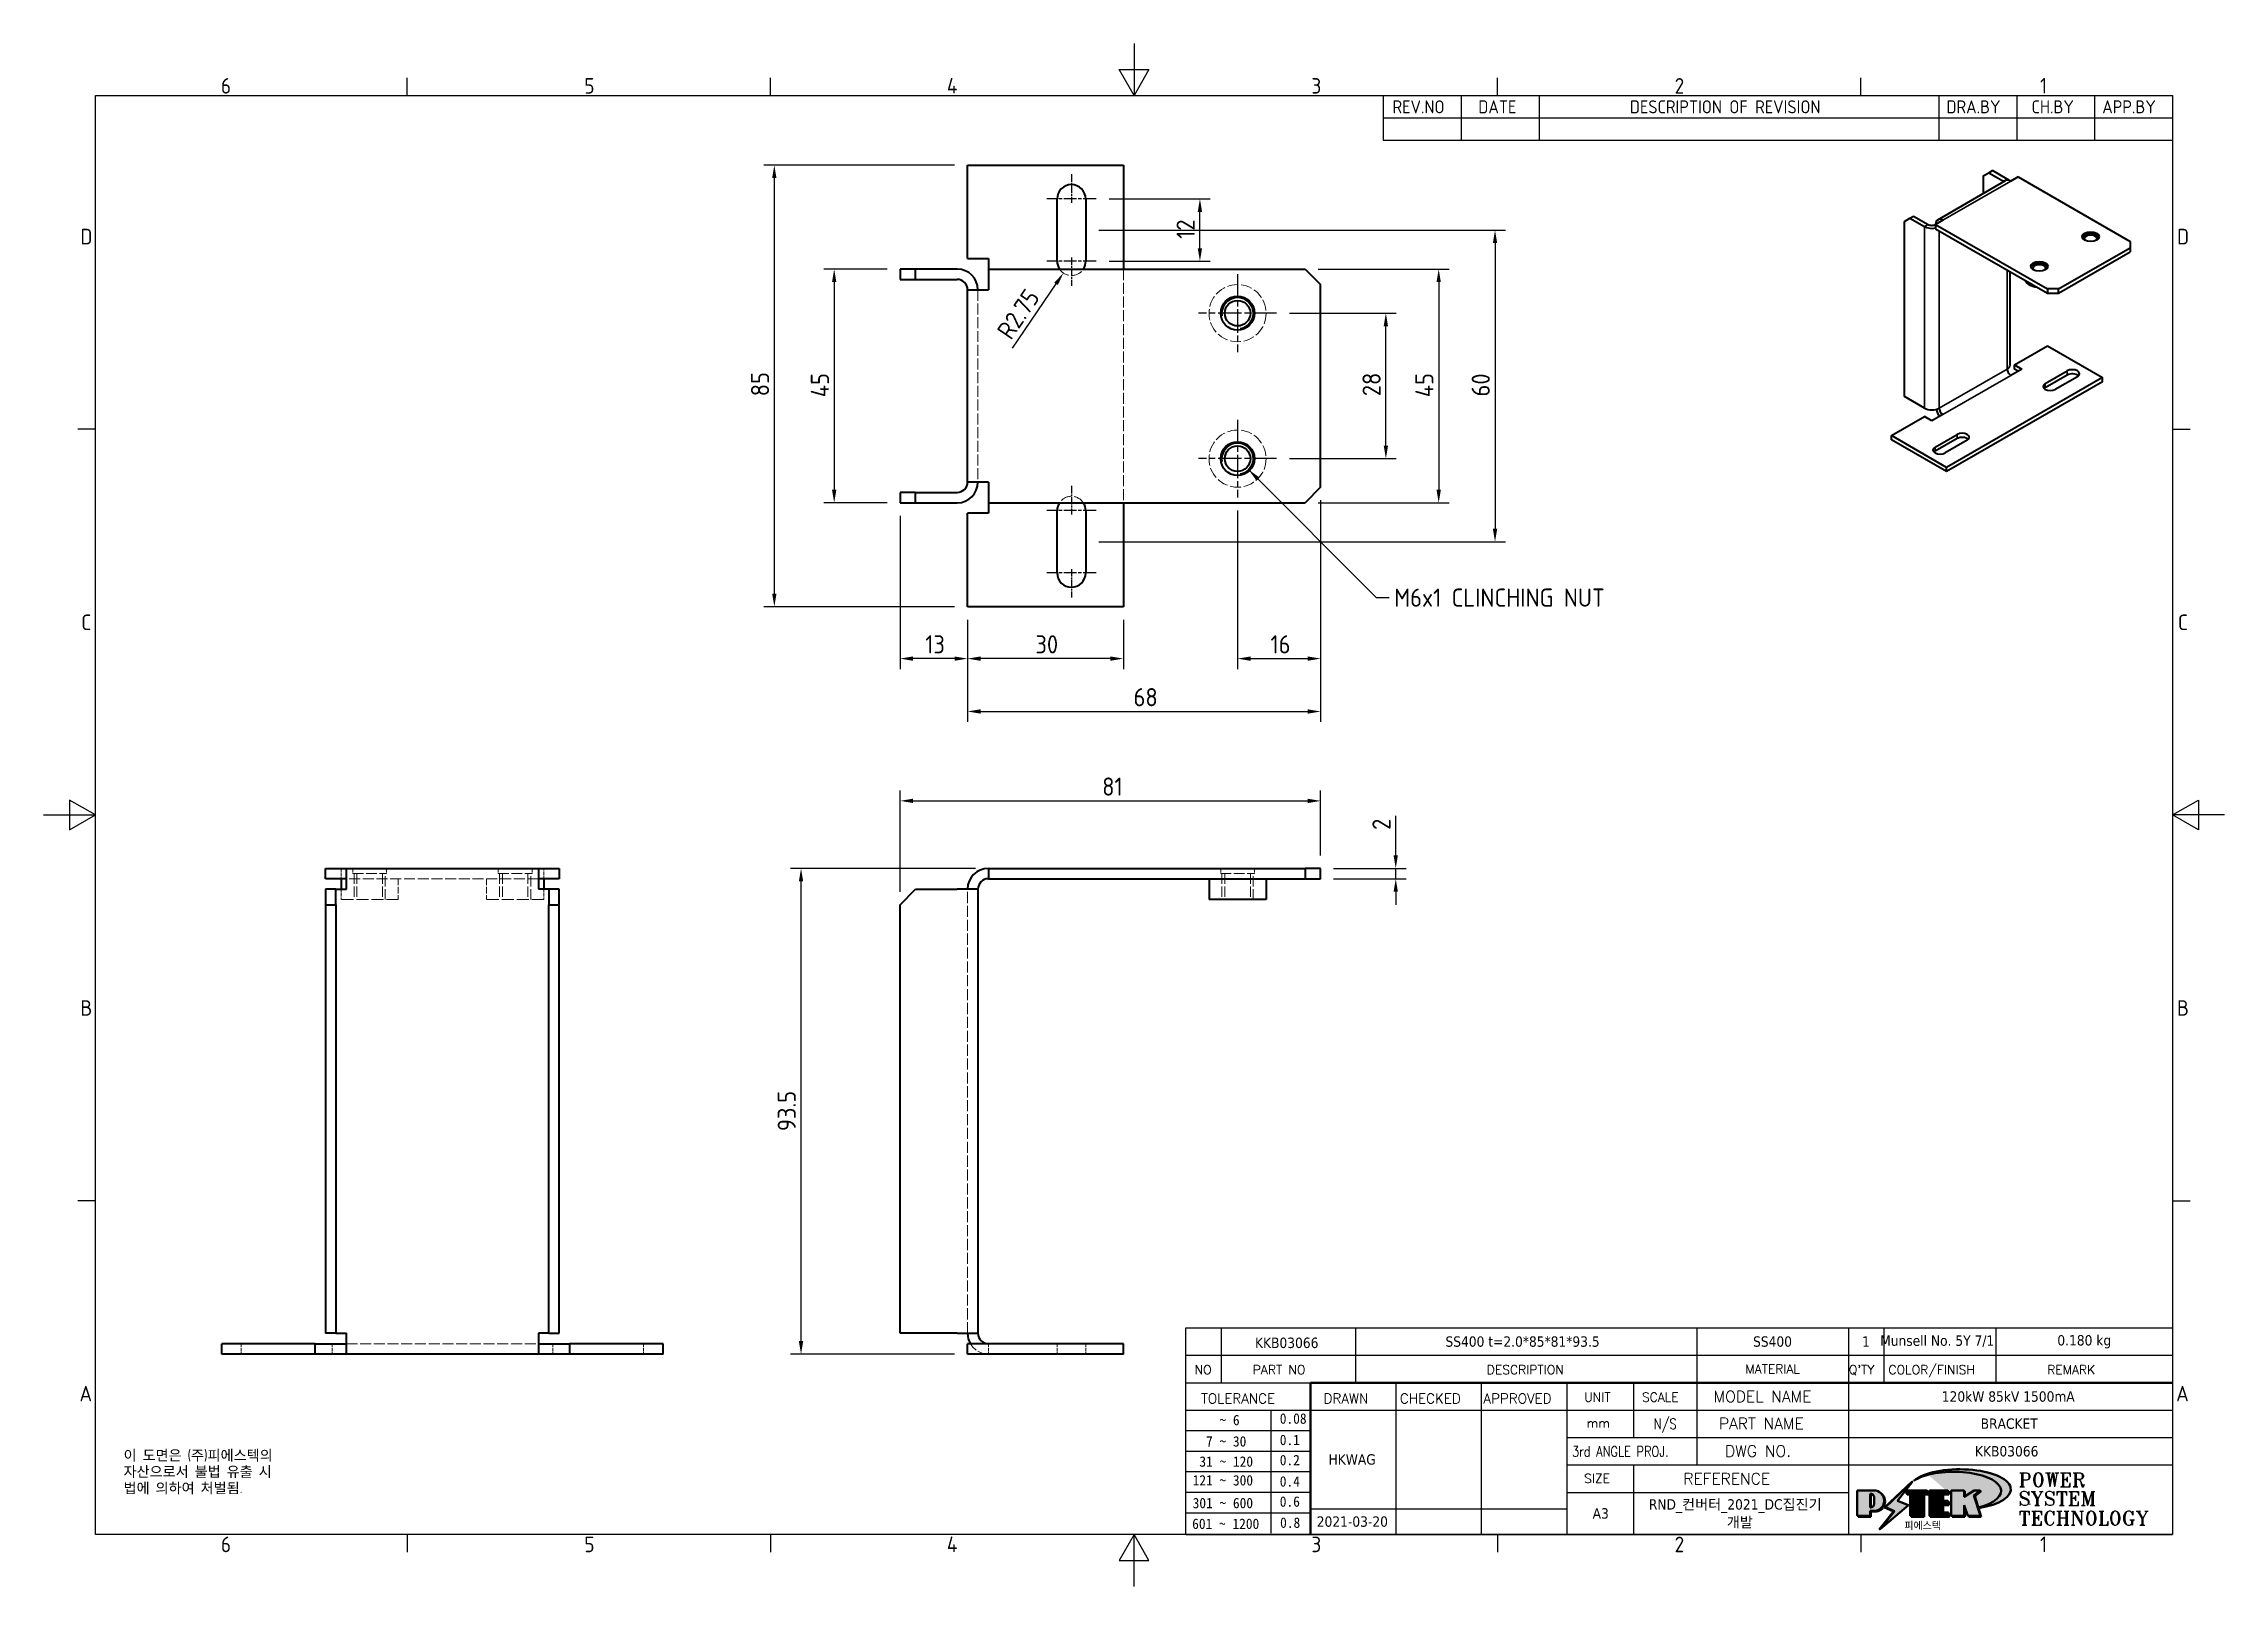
# Model space of a CAD drawing. Header units: millimetres. Extents: x 0 to 420, y 0 to 297.
import ezdxf
from ezdxf.enums import TextEntityAlignment as Align

# ---------------------------------------------------------------- set-up
doc = ezdxf.new("R2010")
doc.units = ezdxf.units.MM
doc.linetypes.add('CHAIN', pattern=[0.35429999999999995, 0.2362, -0.0295, 0.0591, -0.0295])
doc.linetypes.add('DASHED', pattern=[0.2067, 0.1654, -0.0413])
doc.layers.get('0').update_dxf_attribs({"color": 3, "lineweight": 25})
for name, color, linetype, lineweight in [('가려진 것(ISO)', 2, 'DASHED', 18), ('가시적인 것(ISO)', 3, 'Continuous', 40), ('가시적인 좁은 것(ISO)', 3, 'Continuous', 35), ('경계(ISO)', 7, 'Continuous', 25), ('기호(ISO)', 5, 'Continuous', 25), ('제목(ISO)', 5, 'Continuous', 50), ('중심 표식(ISO)', 1, 'Continuous', 25), ('치수(ISO)', 2, 'Continuous', 25), ('해치(ISO)', 7, 'Continuous', 18)]:
    doc.layers.add(name, color=color, linetype=linetype, lineweight=lineweight)
doc.styles.add('HAN_291', font='')
doc.styles.add('HAN_370', font='', dxfattribs={"width": 2})
doc.styles.add('ISO Proportiona M2B', font='isocp.shx')
doc.styles.add('RC_284', font='ROMANC.shx')
doc.styles.add('RC_287', font='ROMANC.shx')
doc.styles.add('RC_292', font='ROMANC.shx')
doc.styles.add('ROMANT_294', font='romant.shx')
doc.styles.add('문자 텍스트_M2B', font='isocp.shx')
doc.styles.add('문자 텍스트_PSTEK_POSCO', font='isocp.shx')
doc.styles.add('치수 텍스트_PSTEK_POSCO', font='isocp.shx')
doc.styles.add('텍스트 스타일198', font='tahoma.ttf')
doc.styles.add('텍스트 스타일333', font='ROMANC.shx', dxfattribs={"width": 0.800000011920929})
doc.styles.get('HAN_291').set_extended_font_data('GulimChe')
doc.styles.get('HAN_370').set_extended_font_data('GulimChe')
doc.dimstyles.new('치수_PSTEK_POSCO', dxfattribs={"dimtxt": 3.5, "dimasz": 2.5, "dimexe": 2, "dimexo": 2.5, "dimgap": 1, "dimtad": 1, "dimrnd": 1e-08, "dimdsep": 46, "dimtxsty": '치수 텍스트_PSTEK_POSCO', "dimcen": 0.09, "dimdle": 10, "dimclrd": 7, "dimclre": 7, "dimclrt": 2, "dimadec": 1, "dimazin": 2, "dimtfac": 1, "dimtmove": 0, "dimatfit": 3, "dimfxl": 0, "dimtolj": 1, "dimlwd": -1, "dimlwe": -1, "dimarcsym": 0})
doc.dimstyles.new('치수_PSTEK_POSCO$7', dxfattribs={"dimtxt": 3.5, "dimasz": 2.5, "dimexe": 2, "dimexo": 2.5, "dimgap": 1, "dimtad": 1, "dimrnd": 1e-08, "dimdsep": 46, "dimtxsty": '치수 텍스트_PSTEK_POSCO', "dimcen": 0.09, "dimdle": 10, "dimclrd": 7, "dimclre": 7, "dimclrt": 2, "dimadec": 1, "dimazin": 2, "dimtfac": 1, "dimtmove": 0, "dimatfit": 3, "dimfxl": 0, "dimtolj": 1, "dimlwd": -1, "dimlwe": -1, "dimarcsym": 0})

msp = doc.modelspace()

# ---------------------------------------------------------------- texts
at = {"layer": '기호(ISO)', "color": 2, "insert": (260.1192924941116, 190.343810821052), "char_height": 3.499999940395355, "width": 46.75132222175598, "attachment_point": 4, "line_spacing_factor": 0.612500011920929, "style": '치수 텍스트_PSTEK_POSCO'}
msp.add_mtext('{M6x1 CLINCHING NUT}', dxfattribs=at)
at = {"layer": '기호(ISO)', "color": 7, "insert": (15.39462540488438, 26.22827243992431), "char_height": 2.000000029802322, "width": 51.24013826054251, "attachment_point": 1, "line_spacing_factor": 0.9442214369773865, "style": '문자 텍스트_PSTEK_POSCO'}
msp.add_mtext('{이 도면은 (주)피에스텍의\\P자산으로서 불법 유출 시 \\P법에 의하여 처벌됨.}', dxfattribs=at)

# ---------------------------------------------------------------- blocks, each defined once
blk = doc.blocks.new('경계 Default Border')
at = {"layer": '경계(ISO)'}
for p, q in [((70, 287.0000076293945), (70, 290.4000091552734)), ((140, 287.0000076293945), (140, 290.4000091552734)), ((280, 287.0000076293945), (280, 290.4000091552734)), ((350, 287.0000076293945), (350, 290.4000091552734)), ((10, 222.7499961853027), (6.599999666213989, 222.7499961853027)), ((410, 222.7499961853027), (413.4000015258789, 222.7499961853027)), ((10, 74.25000190734863), (6.599999666213989, 74.25000190734863)), ((410, 74.25000190734863), (413.4000015258789, 74.25000190734863)), ((70, 10), (70, 6.599999666213989)), ((140, 10), (140, 6.599999666213989)), ((280, 10), (280, 6.599999666213989)), ((350, 10), (350, 6.599999666213989))]:
    blk.add_line(p, q, dxfattribs=at)
at = {"layer": '경계(ISO)', "flags": 128}
for points in [[(210, 297.0000076293945), (210, 287.0000076293945), (207.1132469177246, 292.0000076293945), (212.8867530822754, 292.0000076293945), (210, 287.0000076293945)], [(10, 10), (10, 287.0000076293945), (410, 287.0000076293945), (410, 10), (10, 10)], [(0, 148.5000038146973), (10, 148.5000038146973), (5, 151.3867473602295), (5, 145.6132507324219), (10, 148.5000038146973)], [(420, 148.5000038146973), (410, 148.5000038146973), (415, 151.3867473602295), (415, 145.6132507324219), (410, 148.5000038146973)], [(210, 0), (210, 10), (207.1132469177246, 5), (212.8867530822754, 5), (210, 10)]]:
    blk.add_lwpolyline(points, dxfattribs=at)
at = {"layer": '경계(ISO)', "color": 2, "char_height": 3.00000011920929, "attachment_point": 7, "style": '문자 텍스트_M2B'}
for s, insert in [('6', (34.14453946055966, 287.3713945155963)), ('5', (104.1445394605597, 287.3713945155963)), ('4', (173.9734701308116, 287.4)), ('3', (244.1685395229535, 287.3713945155963)), ('2', (314.127739416884, 287.3713945155963)), ('1', (384.4860661041481, 287.4)), ('D', (7.078270083685684, 258.3463944559917)), ('D', (410.878270202895, 258.3463944559917)), ('C', (7.244539400955009, 184.0963944559917)), ('C', (411.0445395201643, 184.0963944559917)), ('B', (7.078270083685684, 109.8463944559917)), ('B', (410.878270202895, 109.8463944559917)), ('A', (6.914400698149937, 35.61784856929444)), ('A', (410.7144008173592, 35.61784856929444)), ('6', (34.14453946055966, 6.57139439638704)), ('5', (104.1445394605597, 6.57139439638704)), ('4', (173.9734701308116, 6.59999988079071)), ('3', (244.1685395229535, 6.57139439638704)), ('2', (314.127739416884, 6.57139439638704)), ('1', (384.4860661041481, 6.59999988079071))]:
    blk.add_mtext(s, dxfattribs=dict(at, insert=insert))
blk = doc.blocks.new('제목 블록 PSTEK')
for color, points in [(252, [(317.2195697678507, 17.0593801673321), (322.0326348870767, 21.62682475217465), (322.2781991042243, 21.94392121864296), (317.0471853425802, 16.97985676345368), (318.7512090904202, 16.1899260703855), (316.0018030350395, 12.71868385740789), (316.3356552234328, 13.00206718743325), (318.9235935156908, 16.2694494742633)]), (5, [(321.6183518841322, 17.4193704504104), (319.5281351041078, 18.24969419629727), (322.4505835294948, 22.02344462252142), (317.2195697678507, 17.0593801673321), (318.9235935156908, 16.2694494742633), (316.1741874603099, 12.79820726128571)]), (1, [(324.4839107253602, 19.60711530335299), (325.2419748254881, 19.60711530335299), (325.2419748254881, 20.25857663940324), (321.2266040451076, 20.25857663940324), (321.2266040451076, 19.60711530335299), (321.9846681452406, 19.60711530335299), (321.9846681452406, 15.3430047401139), (324.4839107253602, 15.3430047401139)]), (252, [(321.9846681452406, 19.60711530335299), (321.4042753185749, 19.60711530335299), (321.4042753185749, 19.45905590879572), (321.9846681452406, 19.45905590879572)]), (252, [(324.6615819988275, 19.45905590879572), (325.4196460989604, 19.45905590879572), (325.4196460989604, 20.11051724484596), (325.2419748254881, 20.11051724484596), (325.2419748254881, 19.60711530335299), (324.4839107253602, 19.60711530335299), (324.4839107253602, 15.3430047401139), (322.1623394187076, 15.3430047401139), (322.1623394187076, 15.19494534555726), (324.6615819988275, 15.19494534555726)]), (1, [(329.2277337269622, 20.25857663940324), (325.65654113025, 20.25857663940324), (325.65654113025, 15.3430047401139), (329.3580259941756, 15.3430047401139), (329.3580259941756, 15.9944660761648), (328.1137701654877, 15.9944660761648), (328.1137701654877, 17.56360607323003), (329.2277337269622, 17.56360607323003), (329.2277337269622, 18.25543873810179), (328.1137701654877, 18.25543873810179), (328.1137701654877, 19.60711530335299), (329.2277337269622, 19.60711530335299)]), (252, [(328.2914414389548, 19.45905590879572), (329.4054050004294, 19.45905590879572), (329.4054050004294, 20.11051724484596), (329.2277337269622, 20.11051724484596), (329.2277337269622, 19.60711530335299), (328.1137701654877, 19.60711530335299), (328.1137701654877, 18.25543873810179), (328.2914414389548, 18.25543873810179)]), (252, [(328.2914414389548, 17.41554667867274), (329.4054050004294, 17.41554667867274), (329.4054050004294, 18.10737934354514), (329.2277337269622, 18.10737934354514), (329.2277337269622, 17.56360607323003), (328.1137701654877, 17.56360607323003), (328.1137701654877, 15.9944660761648), (328.2914414389548, 15.9944660761648)]), (1, [(332.3312149849806, 20.25857663940324), (329.8592894925411, 20.25857663940324), (329.8592894925411, 15.3430047401139), (332.3312149849806, 15.3430047401139), (332.3312149849806, 17.4318630164523), (333.0701931098801, 15.3430047401139), (335.4855464857051, 15.3430047401139), (334.2514536401189, 19.30614745124769), (335.4379594596742, 20.25857663940324), (334.3071782107978, 20.25857663940324), (332.3312149849806, 18.99741471888304)]), (252, [(332.5088862584528, 16.92964231796647), (332.3312149849806, 17.43186301645164), (332.3312149849806, 15.3430047401139), (330.0369607660135, 15.3430047401139), (330.0369607660135, 15.19494534555726), (332.5088862584528, 15.19494534555726)]), (252, [(332.5088862584528, 20.1105172448466), (332.3312149849806, 20.1105172448466), (332.3312149849806, 18.99741471888368), (332.5088862584528, 19.11081371413894)]), (252, [(335.6156307331414, 20.11051724484596), (335.2535118015555, 20.11051724484596), (334.2514536401189, 19.30614745124769), (335.4855464857051, 15.3430047401139), (333.1954852176545, 15.3430047401139), (333.2478643833523, 15.19494534555726), (335.6632177591723, 15.19494534555726), (334.4291249135862, 19.15808805669106)]), (252, [(329.5356972676428, 15.8464066816075), (329.3580259941756, 15.8464066816075), (329.3580259941756, 15.3430047401139), (325.8342124037171, 15.3430047401139), (325.8342124037171, 15.19494534555726), (329.5356972676428, 15.19494534555726)])]:
    blk.add_hatch(color=color).paths.add_polyline_path(points)
h = blk.add_hatch(color=1)
edge = h.paths.add_edge_path(flags=0)
edge.add_line((314.2242174273352, 19.60711530335299), (314.2242174273352, 17.00126995915134))
edge.add_line((314.2242174273352, 17.00126995915134), (314.3485873187598, 17.00126995915134))
edge.add_arc((314.3485873187598, 17.6527312952023), 0.6514613360509371, 270, 360)
edge.add_line((315.0000486548106, 17.6527312952023), (315.0000486548106, 18.95565396730211))
edge.add_arc((314.3485873187598, 18.95565396730212), 0.6514613360508712, 0, 90)
edge.add_line((314.3485873187598, 19.60711530335299), (314.2242174273352, 19.60711530335299))
edge = h.paths.add_edge_path()
edge.add_arc((314.9847713324306, 18.28938669179658), 1.969189947606664, 269.9999999999959, 450)
edge.add_line((314.9847713324306, 20.25857663940318), (311.7664314776902, 20.25857663940324))
edge.add_line((311.7664314776902, 20.25857663940324), (311.7664314776902, 15.3430047401139))
edge.add_line((311.7664314776902, 15.3430047401139), (314.2242174273352, 15.3430047401139))
edge.add_line((314.2242174273352, 15.3430047401139), (314.2242174273352, 16.32019674418991))
edge.add_line((314.2242174273352, 16.32019674418991), (314.9847713324307, 16.32019674418991))
h = blk.add_hatch(color=252)
edge = h.paths.add_edge_path()
edge.add_arc((314.9847713324309, 18.28938669179657), 1.969189947606666, 270, 406.8278729790604)
edge.add_arc((315.1624426058984, 18.1413272972396), 1.969189947606962, -90, 53.560984836317004, ccw=False)
edge.add_line((315.1624426058984, 16.17213734963263), (314.4018887008024, 16.17213734963263))
edge.add_line((314.4018887008024, 16.17213734963263), (314.4018887008024, 15.19494534555726))
edge.add_line((314.4018887008024, 15.19494534555726), (311.9441027511573, 15.19494534555726))
edge.add_line((311.9441027511573, 15.19494534555726), (311.9441027511573, 15.3430047401139))
edge.add_line((311.9441027511573, 15.3430047401139), (314.2242174273352, 15.3430047401139))
edge.add_line((314.2242174273352, 15.3430047401139), (314.2242174273352, 16.32019674418991))
edge.add_line((314.2242174273352, 16.32019674418991), (314.9847713324309, 16.32019674418991))
h = blk.add_hatch(color=252)
edge = h.paths.add_edge_path()
edge.add_line((314.4018887008024, 19.45905590879572), (314.5262585922315, 19.45905590879572))
edge.add_arc((314.5262585922314, 18.80759457274939), 0.6514613360463194, 60.4189348879147, 90.00000000000318, ccw=False)
edge.add_arc((314.3485873187602, 18.95565396730057), 0.6514613360524251, 39.96992292766206, 90.00000000009999)
edge.add_line((314.3485873187591, 19.60711530335307), (314.2242174273352, 19.60711530335298))
edge.add_line((314.2242174273352, 19.60711530335299), (314.2242174273352, 17.00126995915134))
edge.add_line((314.2242174273352, 17.00126995915134), (314.3485873187591, 17.00126995915134))
edge.add_arc((314.3485873187568, 17.652731295233), 0.6514613360816299, 270.0000000002, 274.6930825552478)
edge.add_line((314.4018887008024, 17.0034541317032), (314.4018887008024, 19.45905590879572))
at = {"layer": '해치(ISO)', "true_color": 0x27d1fc}
h = blk.add_hatch(color=140, dxfattribs=at)
edge = h.paths.add_edge_path()
edge.add_ellipse((330.3660919371412, 20.15576403068321), major_axis=(9.100907360794343, 0), ratio=0.4069904968023172, start_angle=301.3098473703837, end_angle=507.7436900681698)
edge.add_ellipse((331.5340919371412, 20.4634168429492), major_axis=(-9.82350664112931, 0), ratio=0.3942600559756514, start_angle=111.51207141178469, end_angle=334.47025347086895, ccw=False)
edge.add_line((335.1363447531188, 16.8601935978785), (335.0955236905705, 16.99119398620872))
at = {"color": 180}
for p, q in [((182.475792979055, 11.79100474011392), (182.4757929790549, 51.56524660363496)), ((182.4757929790549, 51.56524660363496), (372.4757929537551, 51.56524660363496)), ((189.2651435055721, 51.56524660363496), (189.2651435055722, 41.00524660363494)), ((215.2152739891528, 41.00524660363494), (215.2152739891528, 51.56524660363496)), ((280.8758854511282, 51.56524660363496), (280.8758854511282, 41.00524660363494)), ((310.0881549537552, 51.56524660363496), (310.0881549537553, 41.00524660363494)), ((316.9044520275131, 51.56524660363496), (316.9044520275127, 41.00524660363494)), ((338.4566026226726, 51.56524660363496), (338.4566026226727, 41.00524660363494)), ((372.4757929537551, 51.56524660363496), (372.4757929537551, 11.79100474011389)), ((182.475792979055, 46.2852466036349), (372.4757929537551, 46.28524660363492)), ((182.475792979055, 41.00524660363493), (206.451475290024, 41.00524660363493)), ((222.9401812389276, 11.79100474011392), (222.9401812389276, 41.00524660363494)), ((239.4288871878316, 11.79100474011392), (239.4288871878316, 41.00524660363494)), ((255.9175931367356, 11.79100474011392), (255.9175931367356, 41.00524660363494)), ((268.6918866058747, 41.00524660363494), (268.6918866058747, 30.44524660363498)), ((280.8758854511282, 41.00524660363494), (280.8758854511282, 25.16524660363502)), ((310.088154953755, 41.00524660363494), (310.088154953755, 11.79100474011392)), ((182.475792979055, 35.72524660363497), (206.451475290024, 35.72524660363497)), ((198.8621818849491, 12.02524660363491), (198.8621818849491, 35.72524660363497)), ((206.451475290024, 35.72524660363497), (372.4757929537551, 35.72524660363497)), ((182.475792979055, 31.77524660363492), (206.451475290024, 31.77524660363492)), ((255.917593136736, 30.44524660363498), (372.4757929537552, 30.44524660363501)), ((182.475792979055, 27.82524660363487), (206.451475290024, 27.82524660363487)), ((182.475792979055, 23.87524660363505), (206.451475290024, 23.87524660363505)), ((255.9175931367359, 25.16524660363502), (372.4757929537552, 25.165246603635)), ((268.6918866058744, 25.16524660363502), (268.6918866058744, 11.79100474011392)), ((182.475792979055, 19.92524660363478), (206.451475290024, 19.92524660363478)), ((255.9175931367359, 19.88524660363481), (310.0881549537553, 19.88524660363481)), ((182.475792979055, 15.97524660363496), (206.451475290024, 15.97524660363496)), ((206.451475290024, 16.74100474011396), (255.9175931367359, 16.74100474011396)), ((182.475792979055, 11.79100474011392), (372.4757929537551, 11.79100474011389))]:
    blk.add_line(p, q, dxfattribs=at)
at = {"color": 7, "lineweight": 50}
for p, q in [((206.4514752900237, 11.79100474011392), (206.4514752900237, 41.00524660363494)), ((206.451475290024, 41.00524660363494), (372.4757929537551, 41.00524660363496))]:
    blk.add_line(p, q, dxfattribs=at)
at = {"color": 7}
for p, q in [((322.2781991042243, 21.94392121864296), (317.0471853425802, 16.97985676345368)), ((322.4505835294948, 22.02344462252142), (317.2195697678507, 17.0593801673321)), ((317.2195697678507, 17.0593801673321), (322.0326348870767, 21.62682475217465)), ((319.5281351041078, 18.24969419629727), (322.4505835294948, 22.02344462252142)), ((322.0326348870767, 21.62682475217465), (322.2781991042243, 21.94392121864296)), ((311.7664314776902, 20.25900474011391), (311.7664314776902, 15.34300474011391)), ((314.9847713324309, 20.25857663940324), (311.7664314776902, 20.25857663940324)), ((314.9847713324309, 20.25857663940324), (311.7664314776902, 20.25857663940324)), ((311.7664314776902, 20.25857663940324), (311.7664314776902, 15.3430047401139)), ((314.2242174273352, 17.00126995915134), (314.2242174273352, 19.60711530335299)), ((314.2242174273352, 19.60711530335299), (314.3485873187591, 19.60711530335299)), ((314.3485873187591, 19.60711530335299), (314.2242174273352, 19.60711530335299)), ((314.2242174273352, 19.60711530335299), (314.2242174273352, 17.00126995915134)), ((314.2242174273352, 17.00126995915134), (314.2242174273352, 19.60711530335299)), ((314.2242174273352, 19.60711530335299), (314.3485873187591, 19.60711530335299)), ((314.3485873187591, 17.00126995915134), (314.2242174273352, 17.00126995915134)), ((314.2242174273352, 17.00126995915134), (314.3485873187591, 17.00126995915134)), ((314.3485873187591, 17.00126995915134), (314.2242174273352, 17.00126995915134)), ((314.4018887008024, 19.45905590879572), (314.5262585922314, 19.45905590879572)), ((314.4018887008024, 17.0034541317032), (314.4018887008024, 19.45905590879572)), ((315.0000486548106, 18.95565396730275), (315.0000486548106, 17.65273129520161)), ((315.0000486548106, 18.95565396730275), (315.0000486548106, 17.65273129520161)), ((316.1741874603099, 12.79820726128571), (321.6183518841322, 17.4193704504104)), ((317.0471853425802, 16.97985676345368), (318.7512090904202, 16.1899260703855)), ((318.9235935156908, 16.2694494742633), (317.2195697678507, 17.0593801673321)), ((317.2195697678507, 17.0593801673321), (318.9235935156908, 16.2694494742633)), ((321.6183518841322, 17.4193704504104), (319.5281351041078, 18.24969419629727)), ((325.2419748254881, 20.25857663940324), (321.2266040451076, 20.25857663940324)), ((321.2266040451076, 20.25857663940324), (321.2266040451076, 19.60711530335299)), ((325.2419748254881, 20.25857663940324), (321.2266040451076, 20.25857663940324)), ((321.2266040451076, 20.25857663940324), (321.2266040451076, 19.60711530335299)), ((321.2266040451076, 19.60711530335299), (321.9846681452406, 19.60711530335299)), ((321.2266040451076, 19.60711530335299), (321.9846681452406, 19.60711530335299)), ((321.4042753185749, 19.60711530335299), (321.4042753185749, 19.45905590879572)), ((321.9846681452406, 19.60711530335299), (321.4042753185749, 19.60711530335299)), ((321.4042753185749, 19.45905590879572), (321.9846681452406, 19.45905590879572)), ((321.9846681452406, 19.60711530335299), (321.9846681452406, 15.3430047401139)), ((321.9846681452406, 19.45905590879572), (321.9846681452406, 19.60711530335299)), ((321.9846681452406, 19.60711530335299), (321.9846681452406, 15.3430047401139)), ((324.4839107253602, 19.60711530335299), (325.2419748254881, 19.60711530335299)), ((324.4839107253602, 15.3430047401139), (324.4839107253602, 19.60711530335299)), ((325.2419748254881, 19.60711530335299), (324.4839107253602, 19.60711530335299)), ((324.4839107253602, 19.60711530335299), (324.4839107253602, 15.3430047401139)), ((324.4839107253602, 19.60711530335299), (325.2419748254881, 19.60711530335299)), ((324.4839107253602, 15.3430047401139), (324.4839107253602, 19.60711530335299)), ((324.6615819988275, 19.45905590879572), (325.4196460989604, 19.45905590879572)), ((324.6615819988275, 15.19494534555726), (324.6615819988275, 19.45905590879572)), ((325.2419748254881, 19.60711530335299), (325.2419748254881, 20.25857663940324)), ((325.2419748254881, 19.60711530335299), (325.2419748254881, 20.25857663940324)), ((325.4196460989604, 20.11051724484596), (325.2419748254881, 20.11051724484596)), ((325.2419748254881, 20.11051724484596), (325.2419748254881, 19.60711530335299)), ((325.4196460989604, 19.45905590879572), (325.4196460989604, 20.11051724484596)), ((329.2277337269622, 20.25857663940324), (325.65654113025, 20.25857663940324)), ((325.65654113025, 20.25857663940324), (325.65654113025, 15.3430047401139)), ((325.65654113025, 20.25857663940324), (325.65654113025, 15.3430047401139)), ((329.2277337269622, 20.25857663940324), (325.65654113025, 20.25857663940324)), ((328.1137701654877, 18.25543873810179), (328.1137701654877, 19.60711530335299)), ((328.1137701654877, 19.60711530335299), (329.2277337269622, 19.60711530335299)), ((329.2277337269622, 19.60711530335299), (328.1137701654877, 19.60711530335299)), ((328.1137701654877, 19.60711530335299), (328.1137701654877, 18.25543873810179)), ((328.1137701654877, 18.25543873810179), (328.1137701654877, 19.60711530335299)), ((328.1137701654877, 19.60711530335299), (329.2277337269622, 19.60711530335299)), ((329.2277337269622, 18.25543873810179), (328.1137701654877, 18.25543873810179)), ((328.1137701654877, 18.25543873810179), (328.2914414389548, 18.25543873810179)), ((329.2277337269622, 18.25543873810179), (328.1137701654877, 18.25543873810179)), ((328.1137701654877, 17.56360607323003), (329.2277337269622, 17.56360607323003)), ((328.1137701654877, 15.9944660761648), (328.1137701654877, 17.56360607323003)), ((329.2277337269622, 17.56360607323003), (328.1137701654877, 17.56360607323003)), ((328.1137701654877, 17.56360607323003), (328.1137701654877, 15.9944660761648)), ((328.1137701654877, 17.56360607323003), (329.2277337269622, 17.56360607323003)), ((328.1137701654877, 15.9944660761648), (328.1137701654877, 17.56360607323003)), ((328.2914414389548, 18.25543873810179), (328.2914414389548, 19.45905590879572)), ((328.2914414389548, 19.45905590879572), (329.4054050004294, 19.45905590879572)), ((328.2914414389548, 15.9944660761648), (328.2914414389548, 17.41554667867274)), ((328.2914414389548, 17.41554667867274), (329.4054050004294, 17.41554667867274)), ((329.2277337269622, 19.60711530335299), (329.2277337269622, 20.25857663940324)), ((329.2277337269622, 19.60711530335299), (329.2277337269622, 20.25857663940324)), ((329.4054050004294, 20.11051724484596), (329.2277337269622, 20.11051724484596)), ((329.2277337269622, 20.11051724484596), (329.2277337269622, 19.60711530335299)), ((329.2277337269622, 17.56360607323003), (329.2277337269622, 18.25543873810179)), ((329.2277337269622, 17.56360607323003), (329.2277337269622, 18.25543873810179)), ((329.4054050004294, 18.10737934354514), (329.2277337269622, 18.10737934354514)), ((329.2277337269622, 18.10737934354514), (329.2277337269622, 17.56360607323003)), ((329.4054050004294, 19.45905590879572), (329.4054050004294, 20.11051724484596)), ((329.4054050004294, 17.41554667867274), (329.4054050004294, 18.10737934354514)), ((332.3312149849806, 20.25857663940324), (329.8592894925411, 20.25857663940324)), ((329.8592894925411, 20.25857663940324), (329.8592894925411, 15.3430047401139)), ((329.8592894925411, 20.25857663940324), (329.8592894925411, 15.3430047401139)), ((332.3312149849806, 20.25857663940324), (329.8592894925411, 20.25857663940324)), ((334.3071782107978, 20.25857663940324), (332.3312149849806, 18.99741471888304)), ((332.3312149849806, 18.99741471888304), (332.3312149849806, 20.25857663940324)), ((334.3071782107978, 20.25857663940324), (332.3312149849806, 18.99741471888304)), ((332.3312149849806, 18.99741471888304), (332.3312149849806, 20.25857663940324)), ((332.5088862584528, 20.1105172448466), (332.3312149849806, 20.1105172448466)), ((332.3312149849806, 20.1105172448466), (332.3312149849806, 18.99741471888368)), ((332.3312149849806, 18.99741471888368), (332.5088862584528, 19.11081371413894)), ((332.3312149849806, 17.4318630164523), (333.0701931098801, 15.3430047401139)), ((332.3312149849806, 15.3430047401139), (332.3312149849806, 17.4318630164523)), ((332.5088862584528, 16.92964231796647), (332.3312149849806, 17.43186301645164)), ((332.3312149849806, 17.43186301645164), (332.3312149849806, 15.3430047401139)), ((332.3312149849806, 17.4318630164523), (333.0701931098801, 15.3430047401139)), ((332.3312149849806, 15.3430047401139), (332.3312149849806, 17.4318630164523)), ((332.5088862584528, 19.11081371413894), (332.5088862584528, 20.1105172448466)), ((332.5088862584528, 15.19494534555726), (332.5088862584528, 16.92964231796647)), ((334.2514536401189, 19.30614745124769), (335.4379594596742, 20.25857663940324)), ((334.2514536401189, 19.30614745124769), (335.4379594596742, 20.25857663940324)), ((335.2535118015555, 20.11051724484596), (334.2514536401189, 19.30614745124769)), ((335.4855464857051, 15.3430047401139), (334.2514536401189, 19.30614745124769)), ((334.2514536401189, 19.30614745124769), (335.4855464857051, 15.3430047401139)), ((335.4855464857051, 15.3430047401139), (334.2514536401189, 19.30614745124769)), ((335.4379594596742, 20.25857663940324), (334.3071782107978, 20.25857663940324)), ((335.4379594596742, 20.25857663940324), (334.3071782107978, 20.25857663940324)), ((334.4291249135862, 19.15808805669104), (335.6156307331414, 20.11051724484596)), ((335.6632177591723, 15.19494534555726), (334.4291249135862, 19.15808805669104)), ((335.6156307331414, 20.11051724484596), (335.2535118015555, 20.11051724484596)), ((345.0447381189468, 17.50375595811051), (344.9867755289346, 17.689895936919)), ((311.7664314776902, 15.3430047401139), (314.2242174273352, 15.3430047401139)), ((311.7664314776902, 15.3430047401139), (314.2242174273352, 15.3430047401139)), ((314.2242174273352, 15.3430047401139), (311.9441027511573, 15.3430047401139)), ((311.9441027511573, 15.3430047401139), (311.9441027511573, 15.19494534555726)), ((311.9441027511573, 15.19494534555726), (314.4018887008024, 15.19494534555726)), ((314.2242174273352, 16.32019674418991), (314.9847713324309, 16.32019674418991)), ((314.2242174273352, 15.3430047401139), (314.2242174273352, 16.32019674418991)), ((314.9847713324309, 16.32019674418991), (314.2242174273352, 16.32019674418991)), ((314.2242174273352, 16.32019674418991), (314.2242174273352, 15.3430047401139)), ((314.2242174273352, 16.32019674418991), (314.9847713324309, 16.32019674418991)), ((314.2242174273352, 15.3430047401139), (314.2242174273352, 16.32019674418991)), ((314.4018887008024, 16.17213734963263), (315.162442605898, 16.17213734963263)), ((314.4018887008024, 15.19494534555726), (314.4018887008024, 16.17213734963263)), ((318.7512090904202, 16.1899260703855), (316.0018030350395, 12.71868385740789)), ((316.0018030350395, 12.71868385740789), (316.3356552234328, 13.00206718743325)), ((318.9235935156908, 16.2694494742633), (316.1741874603099, 12.79820726128571)), ((316.3356552234328, 13.00206718743325), (318.9235935156908, 16.2694494742633)), ((321.9846681452406, 15.3430047401139), (324.4839107253602, 15.3430047401139)), ((321.9846681452406, 15.3430047401139), (324.4839107253602, 15.3430047401139)), ((324.4839107253602, 15.3430047401139), (322.1623394187076, 15.3430047401139)), ((322.1623394187076, 15.3430047401139), (322.1623394187076, 15.19494534555726)), ((322.1623394187076, 15.19494534555726), (324.6615819988275, 15.19494534555726)), ((325.65654113025, 15.3430047401139), (329.3580259941756, 15.3430047401139)), ((325.65654113025, 15.3430047401139), (329.3580259941756, 15.3430047401139)), ((329.3580259941756, 15.3430047401139), (325.8342124037171, 15.3430047401139)), ((325.8342124037171, 15.3430047401139), (325.8342124037171, 15.19494534555726)), ((325.8342124037171, 15.19494534555726), (329.5356972676428, 15.19494534555726)), ((329.3580259941756, 15.9944660761648), (328.1137701654877, 15.9944660761648)), ((328.1137701654877, 15.9944660761648), (328.2914414389548, 15.9944660761648)), ((329.3580259941756, 15.9944660761648), (328.1137701654877, 15.9944660761648)), ((329.3580259941756, 15.3430047401139), (329.3580259941756, 15.9944660761648)), ((329.3580259941756, 15.3430047401139), (329.3580259941756, 15.9944660761648)), ((329.5356972676428, 15.8464066816075), (329.3580259941756, 15.8464066816075)), ((329.3580259941756, 15.8464066816075), (329.3580259941756, 15.3430047401139)), ((329.5356972676428, 15.19494534555726), (329.5356972676428, 15.8464066816075)), ((329.8592894925411, 15.3430047401139), (332.3312149849806, 15.3430047401139)), ((329.8592894925411, 15.3430047401139), (332.3312149849806, 15.3430047401139)), ((332.3312149849806, 15.3430047401139), (330.0369607660135, 15.3430047401139)), ((330.0369607660135, 15.3430047401139), (330.0369607660135, 15.19494534555726)), ((330.0369607660135, 15.19494534555726), (332.5088862584528, 15.19494534555726)), ((333.0701931098801, 15.3430047401139), (335.4855464857051, 15.3430047401139)), ((333.0701931098801, 15.3430047401139), (335.4855464857051, 15.3430047401139)), ((335.4855464857051, 15.3430047401139), (333.1954852176545, 15.3430047401139)), ((333.1954852176545, 15.3430047401139), (333.2478643833523, 15.19494534555726)), ((333.2478643833523, 15.19494534555726), (335.6632177591723, 15.19494534555726))]:
    blk.add_line(p, q, dxfattribs=at)
at = {"color": 5}
for p, q in [((322.4505835294948, 22.02344462252142), (317.2195697678507, 17.0593801673321)), ((319.5281351041078, 18.24969419629727), (322.4505835294948, 22.02344462252142)), ((316.1741874603099, 12.79820726128571), (321.6183518841322, 17.4193704504104)), ((317.2195697678507, 17.0593801673321), (318.9235935156908, 16.2694494742633)), ((321.6183518841322, 17.4193704504104), (319.5281351041078, 18.24969419629727)), ((318.9235935156908, 16.2694494742633), (316.1741874603099, 12.79820726128571))]:
    blk.add_line(p, q, dxfattribs=at)
at = {"color": 1}
for p, q in [((314.9847713324309, 20.25857663940324), (311.7664314776902, 20.25857663940324)), ((311.7664314776902, 20.25857663940324), (311.7664314776902, 15.3430047401139)), ((314.2242174273352, 17.00126995915134), (314.2242174273352, 19.60711530335299)), ((314.2242174273352, 19.60711530335299), (314.3485873187591, 19.60711530335299)), ((314.3485873187591, 17.00126995915134), (314.2242174273352, 17.00126995915134)), ((315.0000486548106, 18.95565396730275), (315.0000486548106, 17.65273129520161)), ((325.2419748254881, 20.25857663940324), (321.2266040451076, 20.25857663940324)), ((321.2266040451076, 20.25857663940324), (321.2266040451076, 19.60711530335299)), ((321.2266040451076, 19.60711530335299), (321.9846681452406, 19.60711530335299)), ((321.9846681452406, 19.60711530335299), (321.9846681452406, 15.3430047401139)), ((324.4839107253602, 19.60711530335299), (325.2419748254881, 19.60711530335299)), ((324.4839107253602, 15.3430047401139), (324.4839107253602, 19.60711530335299)), ((325.2419748254881, 19.60711530335299), (325.2419748254881, 20.25857663940324)), ((329.2277337269622, 20.25857663940324), (325.65654113025, 20.25857663940324)), ((325.65654113025, 20.25857663940324), (325.65654113025, 15.3430047401139)), ((328.1137701654877, 18.25543873810179), (328.1137701654877, 19.60711530335299)), ((328.1137701654877, 19.60711530335299), (329.2277337269622, 19.60711530335299)), ((329.2277337269622, 18.25543873810179), (328.1137701654877, 18.25543873810179)), ((328.1137701654877, 17.56360607323003), (329.2277337269622, 17.56360607323003)), ((328.1137701654877, 15.9944660761648), (328.1137701654877, 17.56360607323003)), ((329.2277337269622, 19.60711530335299), (329.2277337269622, 20.25857663940324)), ((329.2277337269622, 17.56360607323003), (329.2277337269622, 18.25543873810179)), ((332.3312149849806, 20.25857663940324), (329.8592894925411, 20.25857663940324)), ((329.8592894925411, 20.25857663940324), (329.8592894925411, 15.3430047401139)), ((334.3071782107978, 20.25857663940324), (332.3312149849806, 18.99741471888304)), ((332.3312149849806, 18.99741471888304), (332.3312149849806, 20.25857663940324)), ((332.3312149849806, 17.4318630164523), (333.0701931098801, 15.3430047401139)), ((332.3312149849806, 15.3430047401139), (332.3312149849806, 17.4318630164523)), ((334.2514536401189, 19.30614745124769), (335.4379594596742, 20.25857663940324)), ((335.4855464857051, 15.3430047401139), (334.2514536401189, 19.30614745124769)), ((335.4379594596742, 20.25857663940324), (334.3071782107978, 20.25857663940324)), ((311.7664314776902, 15.3430047401139), (314.2242174273352, 15.3430047401139)), ((314.2242174273352, 16.32019674418991), (314.9847713324309, 16.32019674418991)), ((314.2242174273352, 15.3430047401139), (314.2242174273352, 16.32019674418991)), ((321.9846681452406, 15.3430047401139), (324.4839107253602, 15.3430047401139)), ((325.65654113025, 15.3430047401139), (329.3580259941756, 15.3430047401139)), ((329.3580259941756, 15.9944660761648), (328.1137701654877, 15.9944660761648)), ((329.3580259941756, 15.3430047401139), (329.3580259941756, 15.9944660761648)), ((329.8592894925411, 15.3430047401139), (332.3312149849806, 15.3430047401139)), ((333.0701931098801, 15.3430047401139), (335.4855464857051, 15.3430047401139))]:
    blk.add_line(p, q, dxfattribs=at)
at = {"color": 7}
for centre, radius, start, end in [((314.3485873187598, 18.95565396730211), 0.6514613360508712, 0, 90), ((314.3485873187602, 18.95565396730057), 0.6514613360524251, 39.96992292766117, 90), ((314.3485873187598, 18.95565396730212), 0.6514613360508712, 0, 90), ((314.3485873187597, 17.65273129520228), 0.6514613360509381, 270, 0), ((314.3485873187598, 17.6527312952023), 0.6514613360509381, 270, 0), ((314.3485873187568, 17.652731295233), 0.6514613360816299, 270, 274.6930825552478), ((314.5262585922314, 18.80759457274939), 0.6514613360463193, 60.41893488791137, 90), ((314.9847713324309, 18.28938669179658), 1.969189947606665, 270, 90), ((314.9847713324309, 18.28938669179658), 1.969189947606665, 270, 90), ((314.9847713324307, 18.2893866917965), 1.969189947606594, 270, 46.82787297909833), ((315.1624426058984, 18.1413272972396), 1.969189947606961, 270, 53.56098483636067)]:
    blk.add_arc(centre, radius, start, end, dxfattribs=at)
at = {"color": 1}
for centre, radius, start, end in [((314.3485873187598, 18.95565396730211), 0.6514613360508712, 0, 90), ((314.3485873187598, 17.6527312952023), 0.6514613360509381, 270, 0), ((314.9847713324309, 18.28938669179657), 1.969189947606665, 270, 90)]:
    blk.add_arc(centre, radius, start, end, dxfattribs=at)
at = {"layer": '제목(ISO)', "lineweight": 18}
blk.add_line((182.475792979055, 35.72500474011393), (182.475792979055, 11.79100474011392), dxfattribs=at)
at = {"layer": '제목(ISO)'}
for p, q in [((322.2781991042243, 21.94392121864296), (317.0471853425802, 16.97985676345368)), ((322.4505835294948, 22.02344462252142), (317.2195697678507, 17.0593801673321)), ((317.2195697678507, 17.0593801673321), (322.0326348870767, 21.62682475217465)), ((319.5281351041078, 18.24969419629727), (322.4505835294948, 22.02344462252142)), ((322.0326348870767, 21.62682475217465), (322.2781991042243, 21.94392121864296)), ((314.9847713324306, 20.25857663940324), (311.7664314776902, 20.25857663940324)), ((311.7664314776902, 20.25857663940324), (311.7664314776902, 15.3430047401139)), ((314.2242174273352, 17.00126995915134), (314.2242174273352, 19.60711530335299)), ((314.2242174273352, 19.60711530335299), (314.3485873187598, 19.60711530335299)), ((314.3485873187591, 19.60711530335299), (314.2242174273352, 19.60711530335299)), ((314.2242174273352, 19.60711530335299), (314.2242174273352, 17.00126995915134)), ((314.3485873187598, 17.00126995915134), (314.2242174273352, 17.00126995915134)), ((314.2242174273352, 17.00126995915134), (314.3485873187591, 17.00126995915134)), ((314.4018887008024, 19.45905590879572), (314.5262585922314, 19.45905590879572)), ((314.4018887008024, 17.0034541317032), (314.4018887008024, 19.45905590879572)), ((315.0000486548106, 18.95565396730211), (315.0000486548106, 17.6527312952023)), ((316.1741874603099, 12.79820726128571), (321.6183518841322, 17.4193704504104)), ((317.0471853425802, 16.97985676345368), (318.7512090904202, 16.1899260703855)), ((317.2195697678507, 17.0593801673321), (318.9235935156908, 16.2694494742633)), ((318.9235935156908, 16.2694494742633), (317.2195697678507, 17.0593801673321)), ((321.6183518841322, 17.4193704504104), (319.5281351041078, 18.24969419629727)), ((325.2419748254881, 20.25857663940324), (321.2266040451076, 20.25857663940324)), ((321.2266040451076, 20.25857663940324), (321.2266040451076, 19.60711530335299)), ((321.2266040451076, 19.60711530335299), (321.9846681452406, 19.60711530335299)), ((321.9846681452406, 19.60711530335299), (321.4042753185749, 19.60711530335299)), ((321.4042753185749, 19.60711530335299), (321.4042753185749, 19.45905590879572)), ((321.4042753185749, 19.45905590879572), (321.9846681452406, 19.45905590879572)), ((321.9846681452406, 19.60711530335299), (321.9846681452406, 15.3430047401139)), ((321.9846681452406, 19.45905590879572), (321.9846681452406, 19.60711530335299)), ((324.4839107253602, 19.60711530335299), (325.2419748254881, 19.60711530335299)), ((324.4839107253602, 15.3430047401139), (324.4839107253602, 19.60711530335299)), ((325.2419748254881, 19.60711530335299), (324.4839107253602, 19.60711530335299)), ((324.4839107253602, 19.60711530335299), (324.4839107253602, 15.3430047401139)), ((324.6615819988275, 19.45905590879572), (325.4196460989604, 19.45905590879572)), ((324.6615819988275, 15.19494534555726), (324.6615819988275, 19.45905590879572)), ((325.2419748254881, 19.60711530335299), (325.2419748254881, 20.25857663940324)), ((325.4196460989604, 20.11051724484596), (325.2419748254881, 20.11051724484596)), ((325.2419748254881, 20.11051724484596), (325.2419748254881, 19.60711530335299)), ((325.4196460989604, 19.45905590879572), (325.4196460989604, 20.11051724484596)), ((329.2277337269622, 20.25857663940324), (325.65654113025, 20.25857663940324)), ((325.65654113025, 20.25857663940324), (325.65654113025, 15.3430047401139)), ((328.1137701654877, 18.25543873810179), (328.1137701654877, 19.60711530335299)), ((328.1137701654877, 19.60711530335299), (329.2277337269622, 19.60711530335299)), ((329.2277337269622, 19.60711530335299), (328.1137701654877, 19.60711530335299)), ((328.1137701654877, 19.60711530335299), (328.1137701654877, 18.25543873810179)), ((329.2277337269622, 18.25543873810179), (328.1137701654877, 18.25543873810179)), ((328.1137701654877, 18.25543873810179), (328.2914414389548, 18.25543873810179)), ((328.1137701654877, 15.9944660761648), (328.1137701654877, 17.56360607323003)), ((328.1137701654877, 17.56360607323003), (329.2277337269622, 17.56360607323003)), ((329.2277337269622, 17.56360607323003), (328.1137701654877, 17.56360607323003)), ((328.1137701654877, 17.56360607323003), (328.1137701654877, 15.9944660761648)), ((328.2914414389548, 19.45905590879572), (329.4054050004294, 19.45905590879572)), ((328.2914414389548, 18.25543873810179), (328.2914414389548, 19.45905590879572)), ((328.2914414389548, 17.41554667867274), (329.4054050004294, 17.41554667867274)), ((328.2914414389548, 15.9944660761648), (328.2914414389548, 17.41554667867274)), ((329.2277337269622, 19.60711530335299), (329.2277337269622, 20.25857663940324)), ((329.4054050004294, 20.11051724484596), (329.2277337269622, 20.11051724484596)), ((329.2277337269622, 20.11051724484596), (329.2277337269622, 19.60711530335299)), ((329.2277337269622, 17.56360607323003), (329.2277337269622, 18.25543873810179)), ((329.4054050004294, 18.10737934354514), (329.2277337269622, 18.10737934354514)), ((329.2277337269622, 18.10737934354514), (329.2277337269622, 17.56360607323003)), ((329.4054050004294, 19.45905590879572), (329.4054050004294, 20.11051724484596)), ((329.4054050004294, 17.41554667867274), (329.4054050004294, 18.10737934354514)), ((332.3312149849806, 20.25857663940324), (329.8592894925411, 20.25857663940324)), ((329.8592894925411, 20.25857663940324), (329.8592894925411, 15.3430047401139)), ((334.3071782107978, 20.25857663940324), (332.3312149849806, 18.99741471888304)), ((332.3312149849806, 18.99741471888304), (332.3312149849806, 20.25857663940324)), ((332.5088862584528, 20.1105172448466), (332.3312149849806, 20.1105172448466)), ((332.3312149849806, 20.1105172448466), (332.3312149849806, 18.99741471888368)), ((332.3312149849806, 18.99741471888368), (332.5088862584528, 19.11081371413894)), ((332.3312149849806, 15.3430047401139), (332.3312149849806, 17.4318630164523)), ((332.3312149849806, 17.4318630164523), (333.0701931098801, 15.3430047401139)), ((332.5088862584528, 16.92964231796647), (332.3312149849806, 17.43186301645164)), ((332.3312149849806, 17.43186301645164), (332.3312149849806, 15.3430047401139)), ((332.5088862584528, 19.11081371413894), (332.5088862584528, 20.1105172448466)), ((332.5088862584528, 15.19494534555726), (332.5088862584528, 16.92964231796647)), ((334.2514536401189, 19.30614745124769), (335.4379594596742, 20.25857663940324)), ((335.2535118015555, 20.11051724484596), (334.2514536401189, 19.30614745124769)), ((335.4855464857051, 15.3430047401139), (334.2514536401189, 19.30614745124769)), ((334.2514536401189, 19.30614745124769), (335.4855464857051, 15.3430047401139)), ((335.4379594596742, 20.25857663940324), (334.3071782107978, 20.25857663940324)), ((334.4291249135862, 19.15808805669106), (335.6156307331414, 20.11051724484596)), ((335.6632177591723, 15.19494534555726), (334.4291249135862, 19.15808805669106)), ((335.6156307331414, 20.11051724484596), (335.2535118015555, 20.11051724484596)), ((311.7664314776902, 15.3430047401139), (314.2242174273352, 15.3430047401139)), ((314.2242174273352, 15.3430047401139), (311.9441027511573, 15.3430047401139)), ((311.9441027511573, 15.3430047401139), (311.9441027511573, 15.19494534555726)), ((311.9441027511573, 15.19494534555726), (314.4018887008024, 15.19494534555726)), ((314.2242174273352, 15.3430047401139), (314.2242174273352, 16.32019674418991)), ((314.2242174273352, 16.32019674418991), (314.9847713324307, 16.32019674418991)), ((314.9847713324309, 16.32019674418991), (314.2242174273352, 16.32019674418991)), ((314.2242174273352, 16.32019674418991), (314.2242174273352, 15.3430047401139)), ((314.4018887008024, 15.19494534555726), (314.4018887008024, 16.17213734963263)), ((314.4018887008024, 16.17213734963263), (315.1624426058984, 16.17213734963263)), ((318.7512090904202, 16.1899260703855), (316.0018030350395, 12.71868385740789)), ((316.0018030350395, 12.71868385740789), (316.3356552234328, 13.00206718743325)), ((318.9235935156908, 16.2694494742633), (316.1741874603099, 12.79820726128571)), ((316.3356552234328, 13.00206718743325), (318.9235935156908, 16.2694494742633)), ((321.9846681452406, 15.3430047401139), (324.4839107253602, 15.3430047401139)), ((324.4839107253602, 15.3430047401139), (322.1623394187076, 15.3430047401139)), ((322.1623394187076, 15.3430047401139), (322.1623394187076, 15.19494534555726)), ((322.1623394187076, 15.19494534555726), (324.6615819988275, 15.19494534555726)), ((325.65654113025, 15.3430047401139), (329.3580259941756, 15.3430047401139)), ((329.3580259941756, 15.3430047401139), (325.8342124037171, 15.3430047401139)), ((325.8342124037171, 15.3430047401139), (325.8342124037171, 15.19494534555726)), ((325.8342124037171, 15.19494534555726), (329.5356972676428, 15.19494534555726)), ((329.3580259941756, 15.9944660761648), (328.1137701654877, 15.9944660761648)), ((328.1137701654877, 15.9944660761648), (328.2914414389548, 15.9944660761648)), ((329.3580259941756, 15.3430047401139), (329.3580259941756, 15.9944660761648)), ((329.5356972676428, 15.8464066816075), (329.3580259941756, 15.8464066816075)), ((329.3580259941756, 15.8464066816075), (329.3580259941756, 15.3430047401139)), ((329.5356972676428, 15.19494534555726), (329.5356972676428, 15.8464066816075)), ((329.8592894925411, 15.3430047401139), (332.3312149849806, 15.3430047401139)), ((332.3312149849806, 15.3430047401139), (330.0369607660135, 15.3430047401139)), ((330.0369607660135, 15.3430047401139), (330.0369607660135, 15.19494534555726)), ((330.0369607660135, 15.19494534555726), (332.5088862584528, 15.19494534555726)), ((333.0701931098801, 15.3430047401139), (335.4855464857051, 15.3430047401139)), ((335.4855464857051, 15.3430047401139), (333.1954852176545, 15.3430047401139)), ((333.1954852176545, 15.3430047401139), (333.2478643833523, 15.19494534555726)), ((333.2478643833523, 15.19494534555726), (335.6632177591723, 15.19494534555726))]:
    blk.add_line(p, q, dxfattribs=at)
at = {"layer": '제목(ISO)', "color": 4}
blk.add_line((335.1363447531188, 16.8601935978785), (335.0955236905705, 16.99119398620872), dxfattribs=at)
at = {"layer": '제목(ISO)'}
for centre, radius, start, end in [((314.3485873187598, 18.95565396730212), 0.6514613360508712, 0, 90), ((314.3485873187602, 18.95565396730057), 0.6514613360524251, 39.96992292766117, 90), ((314.3485873187598, 17.6527312952023), 0.6514613360509371, 270, 0), ((314.3485873187568, 17.652731295233), 0.6514613360816299, 270, 274.6930825552478), ((314.5262585922314, 18.80759457274939), 0.6514613360463193, 60.41893488791137, 90), ((314.9847713324306, 18.28938669179658), 1.969189947606664, 46.82787297909431, 90), ((314.9847713324307, 18.2893866917965), 1.969189947606594, 270, 46.82787297909833), ((314.9847713324309, 18.28938669179657), 1.969189947606666, 270, 46.8278729790603), ((315.1624426058984, 18.1413272972396), 1.969189947606962, 270, 53.56098483631701)]:
    blk.add_arc(centre, radius, start, end, dxfattribs=at)
at = {"layer": '제목(ISO)', "color": 4}
for centre, major_axis, ratio, start_param, end_param in [((331.5340919371412, 20.4634168429492), (9.82350664112931, 0), 0.3942600559756514, 5.087845455444478, 8.97919982663645), ((330.3660919371412, 20.15576403068321), (9.100907360794343, 0), 0.4069904968023172, 5.258848905294775, 8.861799147915196)]:
    blk.add_ellipse(centre, major_axis=major_axis, ratio=ratio, start_param=start_param, end_param=end_param, dxfattribs=at)
at = {"color": 2}
for s, height, style, p in [('NO', 1.742399930953979, 'RC_284', (184.135398793432, 42.62317362549192)), ('PART NO', 1.742399930953979, 'RC_284', (195.3359407378685, 42.62317362549192)), ('DESCRIPTION', 1.742399930953979, 'RC_284', (240.4025565652523, 42.62317362549192)), ("Q'TY", 1.742399930953979, 'RC_284', (310.1440786515383, 42.62317362549192)), ('COLOR/FINISH', 1.742399930953979, 'RC_284', (317.7725341324144, 42.62317362549192)), ('REMARK', 1.742399930953979, 'RC_284', (348.346649953877, 42.62317362549192)), (' TOLERANCE', 1.899999976158142, 'RC_287', (184.0872874387979, 37.00893196870329)), ('DRAWN', 1.899999976158142, 'RC_287', (208.9766620976279, 37.00893196870329)), ('CHECKED', 1.899999976158142, 'RC_287', (223.6856844514997, 37.00893196870329)), ('APPROVED', 1.899999976158142, 'RC_287', (239.7795453577791, 37.00893196870329)), ('UNIT', 1.742399930953979, 'RC_284', (259.1652673287452, 37.34317362549218)), ('SCALE', 1.742399930953979, 'RC_284', (270.2934779252897, 37.34317362549218)), ('MODEL NAME', 2.178000062704086, 'RC_292', (284.096330289083, 37.25462520371384)), ('    ~ 6', 2.000000029802322, 'HAN_291', (183.7721304966814, 32.8176515608431)), ('0.08', 2.000000029802322, 'HAN_291', (200.5467345600617, 33.09873600004101)), ('PART NAME', 2.178000062704086, 'RC_292', (285.1416959765849, 32.03045329421792)), ('  7 ~ 30', 2.000000029802322, 'HAN_291', (183.7721304966814, 28.70538114822415)), ('0.1', 2.000000029802322, 'HAN_291', (200.5467345600617, 28.98646558742206)), ('mm', 1.742399930953979, 'RC_284', (259.6505418159997, 32.3543089683787)), (' 31 ~ 120', 2.000000029802322, 'HAN_291', (183.7721304966814, 24.82628181916237)), ('0.2', 2.000000029802322, 'HAN_291', (200.5467345600617, 25.10736625836028)), (' DWG NO.', 2.178000062704086, 'RC_292', (284.8124284083233, 26.75045329421772)), ('121 ~ 300', 2.000000029802322, 'HAN_291', (183.7721304966814, 21.21401206133254)), ('0.4', 2.000000029802322, 'HAN_291', (200.5467345600617, 20.99509650053045)), ('SIZE', 1.742399930953979, 'RC_284', (259.1652673287452, 21.69497768947366)), ('REFERENCE', 2.178000062704086, 'RC_292', (278.2741065029841, 21.43214925458022)), ('301 ~ 600', 2.000000029802322, 'HAN_291', (183.7721304966814, 16.83491273227077)), ('0.6', 2.000000029802322, 'HAN_291', (200.5467345600617, 17.11599717146868)), ('601 ~ 1200', 2.000000029802322, 'HAN_291', (183.6802025156883, 12.84759660881125)), ('0.8', 2.000000029802322, 'HAN_291', (200.6097246063884, 13.05732192299702))]:
    blk.add_text(s, height=height, dxfattribs=dict(at, style=style)).set_placement(p)
at = {"color": 2, "style": 'RC_284'}
blk.add_text('MATERIAL', height=1.742399930953979, dxfattribs=at).set_placement((295.4820202024417, 43.64524660363492), align=Align.MIDDLE_CENTER)
at = {"color": 7, "style": '텍스트 스타일333', "width": 0.7999999523162842}
blk.add_text('N/S', height=2.000000029802322, dxfattribs=at).set_placement((274.7838860285014, 33.08524660363496), align=Align.MIDDLE_CENTER)
at = {"color": 2, "style": '텍스트 스타일333', "width": 0.7999999523162842}
blk.add_text('3rd ANGLE PROJ.', height=2.000000029802322, dxfattribs=at).set_placement((256.8430306642954, 26.76148381654429))
at = {"color": 7, "style": 'ROMANT_294'}
for s, p in [('POWER', (342.82727231297, 20.97115304607566)), ('SYSTEM', (342.82727231297, 17.3284636719184)), ('TECHNOLOGY', (342.82727231297, 13.57194088644453))]:
    blk.add_text(s, height=2.700000107288361, dxfattribs=at).set_placement(p)
at = {"color": 7, "insert": (320.8519732224835, 14.21236326823155), "char_height": 1.400000005960464, "attachment_point": 1, "line_spacing_factor": 0.3319999873638153, "style": 'HAN_370'}
blk.add_mtext('\\fHY견고딕|b0|i0;\\H1.4000;피에스텍', dxfattribs=at)
at = {"layer": '제목(ISO)', "color": 7, "style": '텍스트 스타일198'}
for tag, p in [('질량\\P3;_001', (350.3046145979153, 48.1643332325385)), ('부품_번호_001', (195.7796271768968, 47.68004260673702)), ('설명_001', (232.4607700344698, 47.92245856837096)), ('재질_001', (291.700959055687, 47.92591818687281)), ("3._Q'TY_001", (312.7051684940307, 47.92188863680521)), ('4._COLOR_001', (316.1889221240054, 48.09784565642323)), ('1._MODEL_NAME_001', (328.0471947388506, 37.34308406982311)), ('제목_001', (335.5349605824892, 32.12134217035067)), ('설계자_001', (209.9396160013646, 25.23446884679021)), ('부품_번호_001', (334.4388674301287, 26.8052465951949)), ('시트_크기_001', (260.807090429518, 14.83812566343425)), ('프로젝트_001', (271.6304945365308, 16.57270180080504)), ('작성_날짜_001', (207.6723224966676, 13.26600473167383)), ('프로젝트_002', (286.6403537393983, 13.14882256215354))]:
    blk.add_attdef(tag, p, '', height=2.000000029802322, dxfattribs=at)
for tag, p in [('점검자', (231.1845342133799, 26.23312567187446)), ('엔지니어링_승인자', (247.673240162284, 26.23312567187446)), ('점검_날짜', (231.1845342133799, 14.26600474011394)), ('엔지니어링_승인_날짜', (247.6732401622839, 14.26600474011394))]:
    blk.add_attdef(tag, text='', height=2.000000029802322, dxfattribs=at).set_placement(p, align=Align.MIDDLE_CENTER)
blk = doc.blocks.new('리비전 내역')
at = {"layer": '기호(ISO)'}
for p, q in [((258, 287.0000076293945), (410, 287.0000076293945)), ((258, 287.0000076293945), (258, 282.7200076293945)), ((273, 287.0000076293945), (273, 282.7200076293945)), ((288, 287.0000076293945), (288, 282.7200076293945)), ((365, 287.0000076293945), (365, 282.7200076293945)), ((380, 287.0000076293945), (380, 282.7200076293945)), ((395, 287.0000076293945), (395, 282.7200076293945)), ((410, 287.0000076293945), (410, 282.7200076293945)), ((258, 282.7200076293945), (410, 282.7200076293945)), ((258, 282.7200076293945), (258, 278.4400076293945)), ((273, 282.7200076293945), (273, 278.4400076293945)), ((288, 282.7200076293945), (288, 278.4400076293945)), ((365, 282.7200076293945), (365, 278.4400076293945)), ((380, 282.7200076293945), (380, 278.4400076293945)), ((395, 282.7200076293945), (395, 278.4400076293945)), ((410, 282.7200076293945), (410, 278.4400076293945)), ((258, 278.4400076293945), (410, 278.4400076293945))]:
    blk.add_line(p, q, dxfattribs=at)
at = {"layer": '기호(ISO)', "color": 2, "char_height": 2.5, "attachment_point": 7, "style": 'ISO Proportiona M2B'}
for s, insert in [('REV.NO', (259.7871163682308, 283.5831900503393)), ('DATE', (276.3142317728366, 283.5831900503393)), ('DESCRIPTION OF REVISION', (305.5070204333629, 283.5831900503393)), ('DRA.BY', (366.4757339553204, 283.5831900503393)), ('CH.BY', (382.8642915086117, 283.5831900503393)), ('APP.BY', (396.4777339604404, 283.5831900503393))]:
    blk.add_mtext(s, dxfattribs=dict(at, insert=insert))
blk = doc.blocks.new('*D22')
at = {"layer": 'Defpoints', "color": 0, "transparency": 16777216}
for p in [(237.4464748153396, 245.1041334906028), (258.5076442467359, 245.1041334906028), (237.4464748153396, 217.1041334906028)]:
    blk.add_point(p, dxfattribs=at)
at = {"layer": '치수(ISO)', "color": 7, "transparency": 16777216}
for p, q in [((239.9464748153396, 245.1041334906028), (260.5076442467359, 245.1041334906028)), ((258.5076442467359, 219.6041334906028), (258.5076442467359, 242.6041334906028)), ((239.9464748153396, 217.1041334906028), (260.5076442467359, 217.1041334906028))]:
    blk.add_line(p, q, dxfattribs=at)
for points in [[(258.0909775800692, 242.6041334906028), (258.9243109134026, 242.6041334906028), (258.5076442467359, 245.1041334906028)], [(258.0909775800692, 219.6041334906028), (258.9243109134026, 219.6041334906028), (258.5076442467359, 217.1041334906028)]]:
    blk.add_solid(points, dxfattribs=at)
at = {"layer": '치수(ISO)', "color": 2, "transparency": 16777216, "insert": (255.7572997585468, 229.1346945142248), "char_height": 3.5, "attachment_point": 4, "rotation": 90, "style": '치수 텍스트_PSTEK_POSCO'}
blk.add_mtext('\\A1;28', dxfattribs=at)
blk = doc.blocks.new('*D23')
at = {"layer": 'Defpoints', "color": 0, "transparency": 16777216}
for p in [(242.9464748153396, 253.6041334906034), (242.9464748153396, 208.6041334906034), (268.680474159337, 208.6041334906034)]:
    blk.add_point(p, dxfattribs=at)
at = {"layer": '치수(ISO)', "color": 7, "transparency": 16777216}
for p, q in [((245.4464748153396, 253.6041334906034), (270.680474159337, 253.6041334906034)), ((268.680474159337, 251.1041334906034), (268.680474159337, 211.1041334906034)), ((245.4464748153396, 208.6041334906034), (270.680474159337, 208.6041334906034))]:
    blk.add_line(p, q, dxfattribs=at)
for points in [[(268.2638074926703, 251.1041334906034), (269.0971408260037, 251.1041334906034), (268.680474159337, 253.6041334906034)], [(268.2638074926703, 211.1041334906034), (269.0971408260037, 211.1041334906034), (268.680474159337, 208.6041334906034)]]:
    blk.add_solid(points, dxfattribs=at)
at = {"layer": '치수(ISO)', "color": 2, "transparency": 16777216, "insert": (265.9304741593369, 228.9316461171881), "char_height": 3.5, "attachment_point": 4, "rotation": 90, "style": '치수 텍스트_PSTEK_POSCO'}
blk.add_mtext('\\A1;45', dxfattribs=at)
blk = doc.blocks.new('*D24')
at = {"layer": 'Defpoints', "color": 0, "transparency": 16777216}
for p in [(200.6964748153396, 261.1041334905763), (200.6964748153396, 201.1041334905762), (279.5314927327781, 201.1041334905762)]:
    blk.add_point(p, dxfattribs=at)
at = {"layer": '치수(ISO)', "color": 7, "transparency": 16777216}
for p, q in [((203.1964748153396, 261.1041334905763), (281.5314927327781, 261.1041334905763)), ((279.5314927327781, 258.6041334905763), (279.5314927327781, 203.6041334905762)), ((203.1964748153396, 201.1041334905762), (281.5314927327781, 201.1041334905762))]:
    blk.add_line(p, q, dxfattribs=at)
for points in [[(279.1148260661114, 258.6041334905763), (279.9481593994448, 258.6041334905763), (279.5314927327781, 261.1041334905763)], [(279.1148260661114, 203.6041334905762), (279.9481593994448, 203.6041334905762), (279.5314927327781, 201.1041334905762)]]:
    blk.add_solid(points, dxfattribs=at)
at = {"layer": '치수(ISO)', "color": 2, "transparency": 16777216, "insert": (276.781492732778, 229.0730311283715), "char_height": 3.5, "attachment_point": 4, "rotation": 90, "style": '치수 텍스트_PSTEK_POSCO'}
blk.add_mtext('\\A1;60', dxfattribs=at)
blk = doc.blocks.new('*D25')
at = {"layer": 'Defpoints', "color": 0, "transparency": 16777216}
for p in [(164.9464748153396, 253.6041334906013), (152.2580873817919, 208.6041334906012), (164.9464748153396, 208.6041334906012)]:
    blk.add_point(p, dxfattribs=at)
at = {"layer": '치수(ISO)', "color": 7, "transparency": 16777216}
for p, q in [((162.4464748153396, 253.6041334906013), (150.2580873817919, 253.6041334906013)), ((152.2580873817919, 251.1041334906013), (152.2580873817919, 211.1041334906012)), ((162.4464748153396, 208.6041334906012), (150.2580873817919, 208.6041334906012))]:
    blk.add_line(p, q, dxfattribs=at)
for points in [[(151.8414207151252, 251.1041334906013), (152.6747540484585, 251.1041334906013), (152.2580873817919, 253.6041334906013)], [(151.8414207151252, 211.1041334906012), (152.6747540484585, 211.1041334906012), (152.2580873817919, 208.6041334906012)]]:
    blk.add_solid(points, dxfattribs=at)
at = {"layer": '치수(ISO)', "color": 2, "transparency": 16777216, "insert": (149.5080873817918, 228.931646117186), "char_height": 3.5, "attachment_point": 4, "rotation": 90, "style": '치수 텍스트_PSTEK_POSCO'}
blk.add_mtext('\\A1;45', dxfattribs=at)
blk = doc.blocks.new('*D26')
at = {"layer": 'Defpoints', "color": 0, "transparency": 16777216}
for p in [(177.9464748153396, 273.6041334905762), (140.7288801475106, 188.6041334905762), (177.9464748153396, 188.6041334905762)]:
    blk.add_point(p, dxfattribs=at)
at = {"layer": '치수(ISO)', "color": 7, "transparency": 16777216}
for p, q in [((175.4464748153396, 273.6041334905762), (138.7288801475107, 273.6041334905762)), ((140.7288801475107, 271.1041334905762), (140.7288801475106, 191.1041334905762)), ((175.4464748153396, 188.6041334905762), (138.7288801475106, 188.6041334905762))]:
    blk.add_line(p, q, dxfattribs=at)
for points in [[(140.312213480844, 271.1041334905762), (141.1455468141773, 271.1041334905762), (140.7288801475107, 273.6041334905762)], [(140.312213480844, 191.1041334905762), (141.1455468141773, 191.1041334905762), (140.7288801475106, 188.6041334905762)]]:
    blk.add_solid(points, dxfattribs=at)
at = {"layer": '치수(ISO)', "color": 2, "transparency": 16777216, "insert": (137.9788801475106, 229.1066461171609), "char_height": 3.5, "attachment_point": 4, "rotation": 90, "style": '치수 텍스트_PSTEK_POSCO'}
blk.add_mtext('\\A1;85', dxfattribs=at)
blk = doc.blocks.new('*D27')
at = {"layer": 'Defpoints', "color": 0, "transparency": 16777216}
for p in [(164.9464748153396, 208.6041334906012), (177.9464748153396, 188.6041334905762), (164.9464748153396, 178.6041334905762)]:
    blk.add_point(p, dxfattribs=at)
at = {"layer": '치수(ISO)', "color": 7, "transparency": 16777216}
for p, q in [((164.9464748153396, 206.1041334906012), (164.9464748153396, 176.6041334905762)), ((177.9464748153396, 186.1041334905762), (177.9464748153396, 176.6041334905762)), ((175.4464748153396, 178.6041334905762), (167.4464748153396, 178.6041334905762))]:
    blk.add_line(p, q, dxfattribs=at)
for points in [[(167.4464748153396, 179.0208001572429), (167.4464748153396, 178.1874668239095), (164.9464748153396, 178.6041334905762)], [(175.4464748153396, 179.0208001572429), (175.4464748153396, 178.1874668239095), (177.9464748153396, 178.6041334905762)]]:
    blk.add_solid(points, dxfattribs=at)
at = {"layer": '치수(ISO)', "color": 2, "transparency": 16777216, "insert": (169.7989874419243, 181.3541334905762), "char_height": 3.5, "attachment_point": 4, "style": '치수 텍스트_PSTEK_POSCO'}
blk.add_mtext('\\A1;13', dxfattribs=at)
blk = doc.blocks.new('*D28')
at = {"layer": 'Defpoints', "color": 0, "transparency": 16777216}
for p in [(177.9464748153396, 188.6041334905762), (207.9464748153396, 188.6041334905762), (177.9464748153396, 178.6041334905762)]:
    blk.add_point(p, dxfattribs=at)
at = {"layer": '치수(ISO)', "color": 7, "transparency": 16777216}
for p, q in [((177.9464748153396, 186.1041334905762), (177.9464748153396, 176.6041334905762)), ((207.9464748153396, 186.1041334905762), (207.9464748153396, 176.6041334905762)), ((205.4464748153396, 178.6041334905762), (180.4464748153396, 178.6041334905762))]:
    blk.add_line(p, q, dxfattribs=at)
for points in [[(180.4464748153396, 179.0208001572429), (180.4464748153396, 178.1874668239095), (177.9464748153396, 178.6041334905762)], [(205.4464748153396, 179.0208001572429), (205.4464748153396, 178.1874668239095), (207.9464748153396, 178.6041334905762)]]:
    blk.add_solid(points, dxfattribs=at)
at = {"layer": '치수(ISO)', "color": 2, "transparency": 16777216, "insert": (191.0200968625837, 181.3541334905762), "char_height": 3.5, "attachment_point": 4, "style": '치수 텍스트_PSTEK_POSCO'}
blk.add_mtext('\\A1;30', dxfattribs=at)
blk = doc.blocks.new('*D29')
at = {"layer": 'Defpoints', "color": 0, "transparency": 16777216}
for p in [(245.9464748153395, 211.6041334906034), (229.9464748153396, 209.6041334906028), (245.9464748153395, 178.6041334905762)]:
    blk.add_point(p, dxfattribs=at)
at = {"layer": '치수(ISO)', "color": 7, "transparency": 16777216}
for p, q in [((229.9464748153396, 207.1041334906028), (229.9464748153396, 176.6041334905762)), ((245.9464748153395, 209.1041334906034), (245.9464748153395, 176.6041334905762)), ((232.4464748153396, 178.6041334905762), (243.4464748153395, 178.6041334905762))]:
    blk.add_line(p, q, dxfattribs=at)
for points in [[(232.4464748153396, 179.0208001572429), (232.4464748153396, 178.1874668239095), (229.9464748153396, 178.6041334905762)], [(243.4464748153395, 179.0208001572429), (243.4464748153395, 178.1874668239095), (245.9464748153395, 178.6041334905762)]]:
    blk.add_solid(points, dxfattribs=at)
at = {"layer": '치수(ISO)', "color": 2, "transparency": 16777216, "insert": (236.2846637917175, 181.3541334905762), "char_height": 3.5, "attachment_point": 4, "style": '치수 텍스트_PSTEK_POSCO'}
blk.add_mtext('\\A1;16', dxfattribs=at)
blk = doc.blocks.new('*D30')
at = {"layer": 'Defpoints', "color": 0, "transparency": 16777216}
for p in [(245.9464748153395, 211.6041334906034), (177.9464748153396, 188.6041334905762), (245.9464748153395, 168.4296914137494)]:
    blk.add_point(p, dxfattribs=at)
at = {"layer": '치수(ISO)', "color": 7, "transparency": 16777216}
for p, q in [((245.9464748153395, 209.1041334906034), (245.9464748153395, 166.4296914137494)), ((177.9464748153396, 186.1041334905762), (177.9464748153396, 166.4296914137494)), ((180.4464748153396, 168.4296914137494), (243.4464748153395, 168.4296914137494))]:
    blk.add_line(p, q, dxfattribs=at)
for points in [[(180.4464748153396, 168.8463580804161), (180.4464748153396, 168.0130247470827), (177.9464748153396, 168.4296914137494)], [(243.4464748153395, 168.8463580804161), (243.4464748153395, 168.0130247470827), (245.9464748153395, 168.4296914137494)]]:
    blk.add_solid(points, dxfattribs=at)
at = {"layer": '치수(ISO)', "color": 2, "transparency": 16777216, "insert": (209.9167504058908, 171.1796914137494), "char_height": 3.5, "attachment_point": 4, "style": '치수 텍스트_PSTEK_POSCO'}
blk.add_mtext('\\A1;68', dxfattribs=at)
blk = doc.blocks.new('*D31')
at = {"layer": 'Defpoints', "color": 0, "transparency": 16777216}
for p in [(145.8701199506313, 138.2200413555065), (181.9464748152982, 138.2200413555065), (177.9464748152982, 44.7200413555065)]:
    blk.add_point(p, dxfattribs=at)
at = {"layer": '치수(ISO)', "color": 7, "transparency": 16777216}
for p, q in [((179.4464748152982, 138.2200413555065), (143.8701199506313, 138.2200413555065)), ((145.8701199506313, 47.2200413555065), (145.8701199506313, 135.7200413555065)), ((175.4464748152982, 44.7200413555065), (143.8701199506313, 44.72004135550651))]:
    blk.add_line(p, q, dxfattribs=at)
for points in [[(145.4534532839646, 135.7200413555065), (146.286786617298, 135.7200413555065), (145.8701199506313, 138.2200413555065)], [(145.4534532839646, 47.2200413555065), (146.2867866172979, 47.2200413555065), (145.8701199506313, 44.7200413555065)]]:
    blk.add_solid(points, dxfattribs=at)
at = {"layer": '치수(ISO)', "color": 2, "transparency": 16777216, "insert": (143.1201199506313, 87.65006660867593), "char_height": 3.5, "attachment_point": 4, "rotation": 90, "style": '치수 텍스트_PSTEK_POSCO'}
blk.add_mtext('\\A1;93.5', dxfattribs=at)
blk = doc.blocks.new('*D32')
at = {"layer": 'Defpoints', "color": 0, "transparency": 16777216}
for p in [(245.9464748152981, 151.2200413555065), (245.9464748152981, 138.2200413555066), (164.9464748152982, 131.2200413555065)]:
    blk.add_point(p, dxfattribs=at)
at = {"layer": '치수(ISO)', "color": 7, "transparency": 16777216}
for p, q in [((164.9464748152982, 133.7200413555065), (164.9464748152982, 153.2200413555065)), ((167.4464748152982, 151.2200413555065), (243.4464748152981, 151.2200413555065)), ((245.9464748152981, 140.7200413555066), (245.9464748152981, 153.2200413555065))]:
    blk.add_line(p, q, dxfattribs=at)
for points in [[(167.4464748152982, 151.6367080221732), (167.4464748152982, 150.8033746888399), (164.9464748152982, 151.2200413555065)], [(243.4464748152981, 151.6367080221732), (243.4464748152981, 150.8033746888399), (245.9464748152981, 151.2200413555065)]]:
    blk.add_solid(points, dxfattribs=at)
at = {"layer": '치수(ISO)', "color": 2, "transparency": 16777216, "insert": (203.8714748152981, 153.9700413555065), "char_height": 3.5, "attachment_point": 4, "style": '치수 텍스트_PSTEK_POSCO'}
blk.add_mtext('\\A1;81', dxfattribs=at)
blk = doc.blocks.new('*D33')
at = {"layer": 'Defpoints', "color": 0, "transparency": 16777216}
for p in [(202.6964748153396, 267.1041334905762), (222.6964748153396, 267.1041334905762), (202.6964748153396, 255.1041334905762)]:
    blk.add_point(p, dxfattribs=at)
at = {"layer": '치수(ISO)', "color": 7, "transparency": 16777216}
for p, q in [((205.1964748153396, 267.1041334905762), (224.6964748153396, 267.1041334905762)), ((222.6964748153396, 257.6041334905762), (222.6964748153396, 264.6041334905762)), ((205.1964748153396, 255.1041334905762), (224.6964748153396, 255.1041334905762))]:
    blk.add_line(p, q, dxfattribs=at)
for points in [[(222.2798081486729, 264.6041334905762), (223.1131414820063, 264.6041334905762), (222.6964748153396, 267.1041334905762)], [(222.2798081486729, 257.6041334905762), (223.1131414820063, 257.6041334905762), (222.6964748153396, 255.1041334905762)]]:
    blk.add_solid(points, dxfattribs=at)
at = {"layer": '치수(ISO)', "color": 2, "transparency": 16777216, "insert": (219.9461303271506, 259.4240301441196), "char_height": 3.5, "attachment_point": 4, "rotation": 90, "style": '치수 텍스트_PSTEK_POSCO'}
blk.add_mtext('\\A1;12', dxfattribs=at)
blk = doc.blocks.new('*D34')
at = {"layer": 'Defpoints', "color": 0, "transparency": 16777216}
for p in [(196.4008178184852, 252.8296127832457), (197.9464748153396, 255.1041334905762)]:
    blk.add_point(p, dxfattribs=at)
at = {"layer": '치수(ISO)', "color": 7, "transparency": 16777216}
blk.add_line((186.571073111437, 238.3645937463859), (194.9956750940722, 250.7618666856725), dxfattribs=at)
blk.add_solid([(194.6510507444767, 250.9960571397413), (195.3402994436677, 250.5276762316036), (196.4008178184852, 252.8296127832457)], dxfattribs=at)
at = {"layer": '치수(ISO)', "color": 2, "transparency": 16777216, "insert": (184.8583245682283, 240.7375428042985), "char_height": 3.5, "attachment_point": 4, "rotation": 55.80182108032998, "style": '치수 텍스트_PSTEK_POSCO'}
blk.add_mtext('\\A1;R2.75', dxfattribs=at)
blk = doc.blocks.new('*D35')
at = {"layer": 'Defpoints', "color": 0, "transparency": 16777216}
for p in [(245.9464748152981, 138.2200413555066), (245.9464748152981, 136.2200413555066), (260.4078958824217, 138.2200413555066)]:
    blk.add_point(p, dxfattribs=at)
at = {"layer": '치수(ISO)', "color": 7, "transparency": 16777216}
for p, q in [((260.4078958824217, 140.7200413555066), (260.4078958824217, 148.3367359193015)), ((248.4464748152981, 138.2200413555066), (262.4078958824217, 138.2200413555066)), ((248.4464748152981, 136.2200413555066), (262.4078958824217, 136.2200413555066)), ((260.4078958824217, 136.2200413555066), (260.4078958824217, 138.2200413555066)), ((260.4078958824217, 133.7200413555066), (260.4078958824217, 131.2200413555066))]:
    blk.add_line(p, q, dxfattribs=at)
for points in [[(259.991229215755, 140.7200413555066), (260.8245625490883, 140.7200413555066), (260.4078958824217, 138.2200413555066)], [(259.991229215755, 133.7200413555066), (260.8245625490883, 133.7200413555066), (260.4078958824217, 136.2200413555066)]]:
    blk.add_solid(points, dxfattribs=at)
at = {"layer": '치수(ISO)', "color": 2, "transparency": 16777216, "insert": (257.6575513942326, 145.6376512736322), "char_height": 3.5, "attachment_point": 4, "rotation": 90, "style": '치수 텍스트_PSTEK_POSCO'}
blk.add_mtext('\\A1;2', dxfattribs=at)

# ---------------------------------------------------------------- dimensions: what is measured, and where the dimension line sits
at = {"layer": '치수(ISO)', "color": 7}
for base, p1, p2, angle, override, picture, middle in [((140.7288801475106, 188.6041334905762), (177.9464748153396, 273.6041334905762), (177.9464748153396, 188.6041334905762), 90, {"dimdec": 2, "dimtp": 0, "dimtm": -0, "dimtdec": 2, "dimtofl": 0, "dimatfit": 1}, '*D26', (140.7288801475106, 231.1041334905762)), ((222.6964748153396, 267.1041334905762), (202.6964748153396, 255.1041334905762), (202.6964748153396, 267.1041334905762), 90, {"dimdec": 2, "dimtp": 0, "dimtm": -0, "dimtdec": 2, "dimtofl": 0, "dimatfit": 1}, '*D33', (222.6964748153396, 261.1041334905763)), ((279.5314927327781, 201.1041334905762), (200.6964748153396, 261.1041334905763), (200.6964748153396, 201.1041334905762), 90, {"dimdec": 2, "dimtp": 0, "dimtm": -0, "dimtdec": 2, "dimtofl": 0, "dimatfit": 1}, '*D24', (279.531492732778, 231.1041334905762)), ((152.2580873817919, 208.6041334906012), (164.9464748153396, 253.6041334906013), (164.9464748153396, 208.6041334906012), 90, {"dimdec": 2, "dimtp": 0, "dimtm": -0, "dimtdec": 2, "dimtofl": 0, "dimatfit": 1}, '*D25', (152.2580873817918, 231.1041334906013)), ((268.680474159337, 208.6041334906034), (242.9464748153396, 253.6041334906034), (242.9464748153396, 208.6041334906034), 270, {"dimdec": 2, "dimtp": 0, "dimtm": -0, "dimtdec": 2, "dimtofl": 0, "dimatfit": 1}, '*D23', (268.6804741593369, 231.1041334906034)), ((258.5076442467359, 245.1041334906028), (237.4464748153396, 217.1041334906028), (237.4464748153396, 245.1041334906028), 90, {"dimdec": 2, "dimtp": 0, "dimtm": -0, "dimtdec": 2, "dimtofl": 0, "dimatfit": 1}, '*D22', (258.5076442467358, 231.1041334906028)), ((245.9464748153395, 178.6041334905762), (229.9464748153396, 209.6041334906028), (245.9464748153395, 211.6041334906034), 180, {"dimdec": 2, "dimtp": 0, "dimtm": -0, "dimtdec": 2, "dimtofl": 0, "dimatfit": 1}, '*D29', (237.9464748153396, 178.6041334905762)), ((177.9464748153396, 178.6041334905762), (207.9464748153396, 188.6041334905762), (177.9464748153396, 188.6041334905762), 180, {"dimdec": 2, "dimtp": 0, "dimtm": -0, "dimtdec": 2, "dimtofl": 0, "dimatfit": 1}, '*D28', (192.9464748153396, 178.6041334905762)), ((260.4078958824217, 138.2200413555066), (245.9464748152981, 136.2200413555066), (245.9464748152981, 138.2200413555066), 90, {"dimdec": 2, "dimtp": 0, "dimtm": -0, "dimtdec": 2, "dimtofl": 1, "dimatfit": 1}, '*D35', (260.4078958824216, 146.4871935964669)), ((145.8701199506313, 138.2200413555065), (177.9464748152982, 44.7200413555065), (181.9464748152982, 138.2200413555065), 90, {"dimdec": 2, "dimtp": 0, "dimtm": -0, "dimtdec": 2, "dimtofl": 0, "dimatfit": 1}, '*D31', (145.8701199506313, 91.47004135550651))]:
    dim = msp.add_linear_dim(base=base, p1=p1, p2=p2, angle=angle, dimstyle='치수_PSTEK_POSCO', override=override, dxfattribs=at)
    dim.commit()
    dim.dimension.update_dxf_attribs({"geometry": picture, "text_midpoint": middle, "dimtype": 160})
dim = msp.add_radius_dim(center=(197.9464748153396, 255.1041334905762), mpoint=(196.4008178184852, 252.8296127832457), dimstyle='치수_PSTEK_POSCO', override={"dimdec": 2, "dimcen": 0, "dimtp": 0, "dimtm": -0, "dimtdec": 2, "dimtofl": 0}, dxfattribs=at)
dim.commit()
dim.dimension.update_dxf_attribs({"geometry": '*D34', "text_midpoint": (190.0263119739072, 243.4491709568899), "dimtype": 164})
for base, p1, p2, picture, middle in [((245.9464748153395, 168.4296914137494), (177.9464748153396, 188.6041334905762), (245.9464748153395, 211.6041334906034), '*D30', (211.9464748153396, 168.4296914137494)), ((164.9464748153396, 178.6041334905762), (177.9464748153396, 188.6041334905762), (164.9464748153396, 208.6041334906012), '*D27', (171.4464748153396, 178.6041334905762)), ((245.9464748152981, 151.2200413555065), (164.9464748152982, 131.2200413555065), (245.9464748152981, 138.2200413555066), '*D32', (205.4464748152981, 151.2200413555065))]:
    dim = msp.add_linear_dim(base=base, p1=p1, p2=p2, dimstyle='치수_PSTEK_POSCO', override={"dimdec": 2, "dimtp": 0, "dimtm": -0, "dimtdec": 2, "dimtofl": 0, "dimatfit": 1}, dxfattribs=at)
    dim.commit()
    dim.dimension.update_dxf_attribs({"geometry": picture, "text_midpoint": middle, "dimtype": 160})

# ---------------------------------------------------------------- linework, layer by layer
at = {"layer": '가려진 것(ISO)', "ltscale": 12.80628395080566}
msp.add_line((207.9464748153396, 253.6041334905762), (207.9464748153396, 208.6041334905762), dxfattribs=at)
at = {"layer": '가려진 것(ISO)', "ltscale": 12.78595638275146}
for p, q in [((179.9464748153396, 249.6041334906022), (179.9464748153396, 212.6041334906022)), ((95.30989730963539, 136.2200413555065), (58.30989730963537, 136.2200413555065)), ((58.30989730963535, 46.72004135550651), (95.30989730963535, 46.7200413555065))]:
    msp.add_line(p, q, dxfattribs=at)
at = {"layer": '가려진 것(ISO)', "ltscale": 3.809293270111084}
for p, q in [((57.30989730965433, 138.2200413555066), (57.30989730965433, 136.2200413555066)), ((96.30989730965432, 136.2200413555066), (96.30989730965432, 138.2200413555066)), ((57.30989730964957, 134.2200413555065), (57.30989730964957, 132.2200413555066)), ((96.30989730964957, 134.2200413555065), (96.30989730964957, 132.2200413555066)), ((38.05989730964009, 46.72004135550651), (38.05989730964009, 44.72004135550651)), ((55.55989730964009, 46.7200413555065), (55.55989730964009, 44.7200413555065)), ((98.05989730964004, 46.7200413555065), (98.05989730964004, 44.72004135550649)), ((115.5598973096401, 46.7200413555065), (115.5598973096401, 44.72004135550649)), ((181.9464748152982, 46.7200413555065), (181.9464748152982, 44.7200413555065)), ((195.1964748152982, 46.7200413555065), (195.1964748152982, 44.7200413555065)), ((200.6964748152982, 46.7200413555065), (200.6964748152982, 44.7200413555065))]:
    msp.add_line(p, q, dxfattribs=at)
at = {"layer": '가려진 것(ISO)', "ltscale": 1.904596567153931}
for p, q in [((59.55989730964958, 138.2200413555066), (59.55989730964958, 137.2200413555066)), ((66.05989730964957, 138.2200413555066), (66.05989730964957, 137.2200413555066)), ((87.55989730964957, 138.2200413555066), (87.55989730964957, 137.2200413555066)), ((94.05989730964959, 138.2200413555066), (94.05989730964959, 137.2200413555066)), ((226.6964748152981, 138.2200413555066), (226.6964748152981, 137.2200413555066)), ((233.1964748152982, 138.2200413555066), (233.1964748152982, 137.2200413555066))]:
    msp.add_line(p, q, dxfattribs=at)
at = {"layer": '가려진 것(ISO)', "ltscale": 12.34902763366699}
for p, q in [((59.55989730964958, 137.2200413555066), (66.05989730964959, 137.2200413555066)), ((87.55989730964959, 137.2200413555066), (94.05989730964959, 137.2200413555066)), ((226.6964748152982, 137.2200413555066), (233.1964748152982, 137.2200413555066))]:
    msp.add_line(p, q, dxfattribs=at)
at = {"layer": '가려진 것(ISO)', "ltscale": 12.09482383728027}
for p, q in [((59.80989730964957, 137.2200413555066), (59.80989730964957, 132.2200413555066)), ((60.35139730964957, 137.2200413555066), (60.35139730964957, 132.2200413555066)), ((65.26839730964957, 137.2200413555066), (65.26839730964957, 132.2200413555066)), ((65.80989730964957, 132.2200413555066), (65.80989730964957, 137.2200413555066)), ((87.80989730964959, 137.2200413555066), (87.80989730964959, 132.2200413555066)), ((88.35139730964957, 137.2200413555066), (88.35139730964957, 132.2200413555066)), ((93.2683973096496, 137.2200413555066), (93.26839730964957, 132.2200413555066)), ((93.80989730964957, 132.2200413555066), (93.80989730964959, 137.2200413555066)), ((226.9464748152982, 137.2200413555066), (226.9464748152982, 132.2200413555066)), ((227.4879748152982, 137.2200413555066), (227.4879748152982, 132.2200413555066)), ((232.4049748152981, 137.2200413555066), (232.4049748152982, 132.2200413555066)), ((232.9464748152982, 132.2200413555066), (232.9464748152981, 137.2200413555066))]:
    msp.add_line(p, q, dxfattribs=at)
at = {"layer": '가려진 것(ISO)', "ltscale": 7.618686199188232}
for p, q in [((68.30989730964957, 136.2200413555066), (68.30989730964957, 132.2200413555066)), ((85.30989730964959, 136.2200413555066), (85.30989730964959, 132.2200413555066))]:
    msp.add_line(p, q, dxfattribs=at)
at = {"layer": '가려진 것(ISO)', "ltscale": 13.93223667144775}
for p, q in [((68.30989730964957, 132.2200413555066), (57.30989730964958, 132.2200413555066)), ((96.30989730964959, 132.2200413555066), (85.30989730964959, 132.2200413555066))]:
    msp.add_line(p, q, dxfattribs=at)
at = {"layer": '가려진 것(ISO)', "ltscale": 12.92634296417236}
msp.add_line((177.9464748152982, 48.7200413555065), (177.9464748152982, 134.2200413555065), dxfattribs=at)
at = {"layer": '가려진 것(ISO)', "ltscale": 12.8605260848999}
for centre in [(229.9464748153396, 245.1041334906028), (229.9464748153396, 217.1041334906028)]:
    msp.add_circle(centre, 5.499999999999999, dxfattribs=at)
at = {"layer": '가려진 것(ISO)', "ltscale": 13.22268390655518}
for centre, radius, start, end in [((197.9464748153396, 255.1041334905762), 2.750000000000003, 213.0557311508534, 326.9442688491466), ((197.9464748153396, 207.1041334905762), 2.750000000000039, 33.0557311508537, 146.9442688491459)]:
    msp.add_arc(centre, radius, start, end, dxfattribs=at)
at = {"layer": '가려진 것(ISO)', "ltscale": 10.13253593444824}
msp.add_arc((181.9464748152982, 48.7200413555065), 3.999999999999996, 210.0000000000001, 270, dxfattribs=at)
at = {"layer": '가시적인 것(ISO)'}
for p, q in [((177.9464748153396, 273.6041334905763), (207.9464748153396, 273.6041334905763)), ((177.9464748153396, 255.6041334905762), (177.9464748153396, 273.6041334905763)), ((207.9464748153396, 273.6041334905763), (207.9464748153396, 253.6041334905762)), ((364.7886776012322, 263.1009308016822), (377.8701530531814, 270.6340515068416)), ((373.5649166174501, 271.5429232283141), (374.6255767892301, 272.1584503448896)), ((373.5649166174501, 271.5429232283141), (373.5649166174501, 268.1548307298167)), ((374.6255767892301, 272.1584503448896), (375.3326835704166, 272.5656460586819)), ((374.6255767892301, 272.1584503448896), (377.4540039139767, 270.5296674897205)), ((378.1611106951632, 270.9368632035128), (375.3326835704166, 272.5656460586819)), ((380.2824310387231, 271.3503703118211), (378.8682174763503, 270.5359788842363)), ((380.2824310387231, 271.3503703118211), (401.849187864916, 258.9309010411568)), ((195.1964748153396, 255.1041334905762), (195.1964748153396, 267.1041334905762)), ((200.6964748153396, 267.1041334905762), (200.6964748153396, 255.1041334905762)), ((358.3621208219416, 262.7882153817777), (359.4227809937216, 263.403742498353)), ((358.3621208219416, 229.0643964820229), (358.3621208219416, 262.7882153817777)), ((359.4227809937216, 263.403742498353), (360.1298877749081, 263.8109382121455)), ((359.4227809937216, 263.403742498353), (362.2512081184682, 261.7749596431839)), ((360.1298877749081, 263.8109382121455), (362.9583148996546, 262.1821553569764)), ((365.7867420244011, 263.002858179077), (364.3725284620282, 262.1884667514922)), ((364.3725284620282, 262.1884667514922), (385.9392852882211, 249.7689974808279)), ((364.3725284620282, 262.1884667514922), (364.3725284620282, 261.3709196266497)), ((364.3725284620282, 261.3709196266497), (385.9392852882211, 248.9514503559854)), ((388.0606056317807, 249.7689974808281), (401.8491878649164, 257.7093138997798)), ((388.0606056317807, 248.9514503559856), (401.8491878649164, 256.8917667749373)), ((401.849187864916, 258.9309010411568), (401.8491878649164, 257.7093138997798)), ((401.8491878649164, 257.7093138997798), (401.8491878649164, 256.8917667749373)), ((167.9464748153396, 253.6041334906022), (164.9464748153396, 253.6041334906013)), ((164.9464748153396, 253.6041334906013), (164.9464748153396, 251.6041334906013)), ((167.9464748153396, 251.6041334906022), (167.9464748153396, 253.6041334906022)), ((175.9464748153396, 253.6041334906022), (167.9464748153396, 253.6041334906022)), ((177.9464748153396, 255.6041334905762), (181.9464748153396, 255.6041334905762)), ((181.9464748153396, 255.6041334905762), (181.9464748153396, 253.6041334905762)), ((181.9464748153396, 253.6041334906034), (242.9464748153396, 253.6041334906034)), ((181.9464748153396, 253.6041334906034), (181.9464748153396, 249.6041334906033)), ((242.9464748153396, 253.6041334906034), (245.9464748153396, 250.6041334906034)), ((378.7468971327903, 235.1723321889094), (378.7468971327903, 253.0932712333171)), ((164.9464748153396, 251.6041334906013), (167.9464748153396, 251.6041334906022)), ((167.9464748153396, 251.6041334906022), (175.9464748153396, 251.6041334906022)), ((177.9464748153396, 249.6041334906022), (181.9464748153396, 249.6041334906033)), ((177.9464748153396, 212.6041334906022), (177.9464748153396, 249.6041334906022)), ((245.9464748153396, 211.6041334906034), (245.9464748153396, 250.6041334906034)), ((388.0606056317807, 249.7689974808281), (385.9392852882211, 249.7689974808279)), ((385.9392852882211, 249.7689974808279), (385.9392852882211, 248.9514503559854)), ((385.9392852882211, 248.9514503559854), (388.0606056317807, 248.9514503559856)), ((388.0606056317807, 248.9514503559856), (388.0606056317807, 249.7689974808281)), ((379.5753242575363, 235.1691764916518), (385.9392852882143, 238.8339379157834)), ((385.9392852882143, 238.8339379157834), (396.545887006014, 232.7260022088993)), ((396.545887006014, 232.7260022088993), (366.4938488055902, 215.4201843727225)), ((396.545887006014, 231.9084550840567), (366.4938488055902, 214.60263724788)), ((380.9895378199096, 234.3547850640673), (378.8682174763503, 233.1331979226901)), ((379.5753242575363, 234.3516293668093), (379.5753242575363, 235.1691764916518)), ((379.5753242575363, 235.1691764916518), (380.9895378199096, 234.3547850640673)), ((380.2796910603112, 233.9460115016459), (379.5753242575363, 234.3516293668093)), ((385.4973435499745, 231.5553145317454), (389.7399842370932, 233.9984888144997)), ((389.7399842370932, 233.1809416896572), (385.4973435499745, 230.7377674069028)), ((391.6845278853565, 232.878700601571), (387.4418871982379, 230.4355263188166)), ((396.545887006014, 231.9084550840567), (396.545887006014, 232.7260022088993)), ((362.2512081184682, 226.8248200561654), (358.3621208219416, 229.0643964820229)), ((355.8872470877905, 221.5281200796066), (362.2512081184684, 225.1928815037381)), ((363.6654216808417, 224.3784900761536), (362.2512081184684, 225.1928815037381)), ((365.7867420244011, 225.6000772175308), (363.6654216808417, 224.3784900761536)), ((366.4938488055902, 215.4201843727225), (355.8872470877905, 221.5281200796066)), ((355.8872470877905, 220.7105729547641), (355.8872470877905, 221.5281200796066)), ((366.4938488055902, 214.60263724788), (355.8872470877905, 220.7105729547641)), ((364.2841401143813, 219.3394431179735), (368.5267808014999, 221.7826174007279)), ((368.5267808014999, 220.9650702758854), (364.2841401143813, 218.521895993131)), ((370.4713244497632, 220.6628291877992), (366.2286837626446, 218.2196549050448)), ((366.4938488055902, 214.60263724788), (366.4938488055902, 215.4201843727225)), ((167.9464748153396, 210.6041334906022), (164.9464748153396, 210.6041334906013)), ((164.9464748153396, 210.6041334906013), (164.9464748153396, 208.6041334906013)), ((167.9464748153396, 208.6041334906022), (167.9464748153396, 210.6041334906022)), ((167.9464748153396, 210.6041334906022), (175.9464748153396, 210.6041334906022)), ((181.9464748153396, 212.6041334906033), (177.9464748153396, 212.6041334906022)), ((181.9464748153396, 212.6041334906034), (181.9464748153396, 208.6041334906034)), ((245.9464748153396, 211.6041334906034), (242.9464748153396, 208.6041334906034)), ((164.9464748153396, 208.6041334906013), (167.9464748153396, 208.6041334906022)), ((167.9464748153396, 208.6041334906022), (175.9464748153396, 208.6041334906022)), ((181.9464748153396, 206.6041334905762), (177.9464748153396, 206.6041334905762)), ((177.9464748153396, 188.6041334905762), (177.9464748153396, 206.6041334905762)), ((181.9464748153396, 208.6041334906034), (242.9464748153396, 208.6041334906034)), ((181.9464748153396, 208.6041334905762), (181.9464748153396, 206.6041334905762)), ((195.1964748153396, 195.1041334905762), (195.1964748153396, 207.1041334905762)), ((200.6964748153396, 207.1041334905762), (200.6964748153396, 195.1041334905762)), ((207.9464748153396, 208.6041334905762), (207.9464748153396, 188.6041334905762)), ((207.9464748153396, 188.6041334905762), (177.9464748153396, 188.6041334905762)), ((54.30989730963535, 138.2200413555065), (58.30989730963537, 138.2200413555065)), ((54.30989730963535, 136.2200413555065), (54.30989730963535, 138.2200413555065)), ((58.30989730963537, 136.2200413555065), (54.30989730963535, 136.2200413555065)), ((57.30989730964957, 136.2200413555066), (57.30989730964957, 134.2200413555065)), ((58.30989730963417, 134.2200413555065), (58.30989730963536, 138.2200413555065)), ((58.30989730963537, 138.2200413555065), (95.30989730963539, 138.2200413555065)), ((95.30989730963539, 138.2200413555065), (99.30989730963535, 138.2200413555065)), ((95.30989730963537, 138.2200413555065), (95.30989730963418, 134.2200413555065)), ((99.30989730963537, 136.2200413555065), (95.30989730963539, 136.2200413555065)), ((96.30989730964957, 136.2200413555066), (96.30989730964957, 134.2200413555065)), ((99.30989730963535, 138.2200413555065), (99.30989730963537, 136.2200413555065)), ((181.9464748152982, 138.2200413555065), (242.9464748152981, 138.2200413555066)), ((181.9464748152982, 138.2200413555065), (181.9464748152982, 136.2200413555065)), ((181.9464748152982, 136.2200413555065), (242.9464748152981, 136.2200413555066)), ((224.4464748152982, 136.2200413555066), (224.4464748152982, 132.2200413555066)), ((235.4464748152981, 136.2200413555066), (235.4464748152981, 132.2200413555066)), ((245.9464748152982, 138.2200413555066), (242.9464748152981, 138.2200413555066)), ((242.9464748152981, 138.2200413555066), (242.9464748152981, 136.2200413555066)), ((242.9464748152981, 136.2200413555066), (245.9464748152982, 136.2200413555066)), ((245.9464748152982, 136.2200413555066), (245.9464748152982, 138.2200413555066)), ((54.30989730963121, 134.2200413555065), (54.30989730963033, 131.2200413555065)), ((56.30989730963122, 134.2200413555065), (54.30989730963121, 134.2200413555065)), ((54.30989730963033, 131.2200413555065), (56.30989730963032, 131.2200413555065)), ((54.30989730963033, 131.2200413555065), (54.30989730963031, 48.72004135550652)), ((56.30989730963032, 131.2200413555065), (56.30989730963122, 134.2200413555065)), ((56.3098973096336, 134.2200413555065), (58.30989730963418, 134.2200413555065)), ((56.30989730963032, 131.2200413555065), (56.3098973096303, 48.72004135550652)), ((97.30989730963358, 134.2200413555065), (95.30989730963418, 134.2200413555065)), ((99.3098973096312, 134.2200413555065), (97.3098973096312, 134.2200413555065)), ((97.3098973096312, 134.2200413555065), (97.30989730963033, 131.2200413555065)), ((97.30989730963033, 131.2200413555065), (99.30989730963034, 131.2200413555065)), ((97.30989730963032, 48.72004135550652), (97.30989730963033, 131.2200413555065)), ((99.30989730963034, 131.2200413555065), (99.3098973096312, 134.2200413555065)), ((99.30989730963032, 48.72004135550652), (99.30989730963034, 131.2200413555065)), ((164.9464748152982, 131.2200413555065), (167.9464748152982, 134.2200413555065)), ((164.9464748152982, 48.72004135550652), (164.9464748152982, 131.2200413555065)), ((167.9464748152982, 134.2200413555065), (175.9464748152982, 134.2200413555065)), ((179.9464748152982, 134.2200413555065), (175.9464748152982, 134.2200413555065)), ((179.9464748152982, 134.2200413555065), (179.9464748152982, 48.7200413555065)), ((235.4464748152982, 132.2200413555066), (224.4464748152982, 132.2200413555066)), ((52.30989730963416, 46.72004135550651), (34.30989730963415, 46.72004135550651)), ((34.30989730963415, 44.72004135550651), (34.30989730963415, 46.72004135550651)), ((52.30989730963535, 46.72004135550651), (58.30989730963535, 46.72004135550651)), ((52.30989730963416, 44.72004135550651), (52.30989730963416, 46.72004135550651)), ((56.3098973096303, 48.72004135550651), (54.30989730963031, 48.72004135550651)), ((56.30989730963358, 48.72004135550651), (58.30989730963417, 48.72004135550651)), ((58.30989730963534, 44.7200413555065), (58.30989730963415, 48.7200413555065)), ((97.30989730963356, 48.7200413555065), (95.30989730963415, 48.7200413555065)), ((95.30989730963418, 48.7200413555065), (95.30989730963537, 44.7200413555065)), ((95.30989730963535, 46.7200413555065), (101.3098973096353, 46.7200413555065)), ((97.30989730963032, 48.72004135550652), (99.30989730963032, 48.72004135550652)), ((119.3098973096342, 46.7200413555065), (101.3098973096342, 46.7200413555065)), ((101.3098973096342, 46.7200413555065), (101.3098973096342, 44.7200413555065)), ((119.3098973096342, 44.72004135550649), (119.3098973096342, 46.7200413555065)), ((175.9464748152982, 48.72004135550652), (164.9464748152982, 48.72004135550652)), ((175.9464748152982, 48.72004135550652), (179.9464748152982, 48.72004135550652)), ((207.9464748152982, 46.7200413555065), (177.9464748152982, 46.7200413555065)), ((177.9464748152982, 44.7200413555065), (177.9464748152982, 46.7200413555065)), ((207.9464748152982, 44.7200413555065), (207.9464748152982, 46.7200413555065)), ((52.30989730963416, 44.72004135550651), (34.30989730963415, 44.72004135550651)), ((58.30989730963535, 44.72004135550651), (52.30989730963535, 44.72004135550651)), ((95.30989730963535, 44.7200413555065), (58.30989730963535, 44.72004135550651)), ((101.3098973096353, 44.7200413555065), (95.30989730963535, 44.7200413555065)), ((119.3098973096342, 44.72004135550649), (101.3098973096342, 44.7200413555065)), ((207.9464748152982, 44.7200413555065), (177.9464748152982, 44.7200413555065))]:
    msp.add_line(p, q, dxfattribs=at)
for centre, radius in [((229.9464748153396, 245.1041334906034), 3.25), ((229.9464748153396, 245.1041334906031), 2.4585), ((229.9464748153396, 217.1041334906034), 3.25), ((229.9464748153396, 217.1041334906031), 2.4585)]:
    msp.add_circle(centre, radius, dxfattribs=at)
for centre, radius, start, end in [((197.9464748153396, 267.1041334905762), 2.750000000000001, 0, 180), ((175.9464748153396, 249.6041334906022), 3.999999999999992, 0, 90), ((197.9464748153396, 255.1041334905762), 2.74999999999998, 180, 213.0557311508539), ((197.9464748153396, 255.1041334905762), 2.750000000000016, 326.9442688491466, 0), ((175.9464748153396, 249.6041334906022), 1.999999999999993, 0, 90), ((175.9464748153396, 212.6041334906022), 3.999999999999992, 270, 0), ((175.9464748153396, 212.6041334906022), 1.999999999999993, 270, 0), ((197.9464748153396, 207.1041334905762), 2.750000000000031, 146.9442688491459, 180), ((197.9464748153396, 207.1041334905763), 2.750000000000006, 0, 33.05573115085451), ((197.9464748153396, 195.1041334905762), 2.750000000000037, 180, 0), ((181.9464748152982, 134.2200413555065), 4.000000000000004, 90.0000000000005, 180), ((181.9464748152982, 134.2200413555065), 1.999999999999993, 90, 180), ((181.9464748152982, 48.7200413555065), 4.000000000000017, 180, 209.9999999999999), ((181.9464748152982, 48.7200413555065), 2, 180, 270)]:
    msp.add_arc(centre, radius, start, end, dxfattribs=at)
for centre, major_axis, ratio, start_param, end_param in [((376.7468971327902, 270.122471775928), (1.000000000000115, 1.387778780781446e-16), 0.5758617009853116, 0.6185373154613565, 0.7853981633976224), ((378.8682174763503, 268.9008846345512), (-0.9980644231688148, 1.733166872290359), 0.5780931159158106, 5.499720852205023, 6.283185307179595), ((376.7468971327904, 270.122471775928), (-1.999999999999921, -1.195571419643216e-13), 0.5758617009853118, 3.663396641474733, 3.926990816987067), ((363.6654216808411, 262.5893510707687), (1.999999999999993, 1.194877530252825e-13), 0.5758617009853116, 3.926990816987159, 5.07375610429157), ((363.6654216808411, 262.5893510707687), (0.9999999999999964, 5.974387651264124e-14), 0.5758617009853116, 3.926990816987111, 5.497787143782015), ((365.7867420244011, 261.3677639293919), (-0.9980644231688099, 1.733166872290346), 0.5780931159158107, 5.499720852205072, 7.066649762154124), ((394.2477899671604, 259.4383178347676), (-1.625, -2.42861286636753e-16), 0.5758617009853119, 3.361781985368964, 6.062995975400415), ((394.2477899671604, 259.4383178347676), (-1.22925, -3.816391647148976e-16), 0.5758617009853118, 2.774902733601262, 6.649875227168115), ((384.3482950305502, 253.7375778416741), (-1.625, -2.42861286636753e-16), 0.5758617009853119, 3.361781985368964, 6.062995975400415), ((384.3482950305502, 253.7375778416741), (-1.22925, -3.816391647148976e-16), 0.5758617009853118, 2.774902733601262, 6.649875227168115), ((384.3482950305502, 251.6937100295678), (-2.750000000000005, -3.122502256758253e-16), 0.5758617009853118, 0.1679589584876905, 1.402837368307512), ((376.7468971327903, 235.1723321889094), (1.999999999999988, 3.219646771412935e-15), 0.5758617009853118, 5.497787143782278, 6.283185307179579), ((378.8682174763503, 233.9507450475326), (-0.4990322115843526, 0.8665834361452043), 0.5780931159158107, 0.7873318718205882, 2.358128198615503), ((386.4696153741062, 230.995420425281), (-1.375000000000001, 8.174017018802715e-14), 0.5758617009853116, 5.49778714378254, 8.639379797372333), ((390.7122560612248, 233.4385947080354), (1.375, -8.167078124898808e-14), 0.5758617009853118, 5.49778714378254, 8.639379797372333), ((390.7122560612248, 232.6210475831928), (-1.374999999999999, -8.20871148832225e-14), 0.5758617009853118, 3.684061751248381, 5.497787143781984), ((363.6654216808411, 227.6392114837502), (-2, 1.18030585305462e-13), 0.5758617009853119, 0.785398163397848, 2.356194490192731), ((365.7867420244011, 226.4176243423733), (0.4990322115844562, -0.8665834361451449), 0.5780931159158107, 3.928924525409908, 5.49972085220475), ((386.4696153741062, 230.1778733004384), (-1.375000000000048, -2.775557561562891e-16), 0.5758617009853118, 5.497787143782299, 5.740716209520658), ((365.7867420244011, 226.4176243423733), (-0.9980644231688105, 1.733166872290351), 0.5780931159158106, 1.157989441300991, 1.932893717530785), ((365.2564119385129, 218.7795490115091), (-1.375000000000018, 8.167078124898808e-14), 0.5758617009853119, 5.497787143782504, 8.639379797372296), ((365.2564119385129, 217.9620018866666), (-1.37500000000004, -4.163336342344337e-16), 0.5758617009853116, 5.497787143782299, 5.740716209520657), ((369.4990526256316, 221.2227232942635), (1.375000000000018, -8.167078124898808e-14), 0.5758617009853119, 5.497787143782504, 8.639379797372296), ((369.4990526256316, 220.405176169421), (-1.37500000000002, -8.257283745649603e-14), 0.5758617009853118, 3.684061751248342, 5.497787143781952)]:
    msp.add_ellipse(centre, major_axis=major_axis, ratio=ratio, start_param=start_param, end_param=end_param, dxfattribs=at)
for centre in [(394.2477899671604, 259.8470913971889), (384.3482950305502, 254.1463514040954)]:
    msp.add_ellipse(centre, major_axis=(1.625, -9.367506770274758e-14), ratio=0.5758617009853108, dxfattribs=at)
at = {"layer": '가시적인 좁은 것(ISO)'}
for p, q in [((378.8682174763503, 270.5359788842363), (365.7867420244011, 263.002858179077)), ((377.4540039139767, 270.5296674897205), (378.1611106951632, 270.9368632035128)), ((377.4540039139767, 270.3944071556755), (377.4540039139767, 270.5296674897205)), ((362.2512081184682, 261.7749596431839), (362.9583148996546, 262.1821553569764)), ((362.2512081184682, 226.8248200561654), (362.2512081184682, 261.7749596431839)), ((365.0796352432144, 260.9637239128576), (365.0796352432144, 226.8248200561656)), ((378.1611106951636, 234.3579407613249), (378.1611106951636, 253.4306032077029)), ((365.0796352432144, 226.8248200561656), (378.1611106951636, 234.3579407613249)), ((378.8682174763503, 233.1331979226901), (365.7867420244011, 225.6000772175308)), ((385.4973435499745, 231.5553145317454), (385.4973435499745, 230.7377674069028)), ((389.7399842370932, 233.9984888144997), (389.7399842370932, 233.1809416896572)), ((364.2841401143813, 219.3394431179735), (364.2841401143813, 218.521895993131)), ((368.5267808014999, 221.7826174007279), (368.5267808014999, 220.9650702758854))]:
    msp.add_line(p, q, dxfattribs=at)
for centre, radius, start in [((229.9464748153396, 245.1041334906031), 2.999999999999998, 280.0000000000488), ((229.9464748153396, 217.1041334906031), 3, 280.0000000000495)]:
    msp.add_arc(centre, radius, start, 189.9999999999977, dxfattribs=at)
at = {"layer": '중심 표식(ISO)', "linetype": 'CHAIN', "ltscale": 6.111540794372559}
for p, q in [((197.9464748153396, 271.8541334905762), (197.9464748153396, 266.3541334905762)), ((197.9464748153396, 255.8541334905762), (197.9464748153396, 250.3541334905762)), ((197.9464748153396, 211.8541334905763), (197.9464748153396, 206.3541334905762)), ((197.9464748153396, 195.8541334905762), (197.9464748153396, 190.3541334905762))]:
    msp.add_line(p, q, dxfattribs=at)
at = {"layer": '중심 표식(ISO)', "linetype": 'CHAIN', "ltscale": 10.55637073516846}
for p, q in [((202.6964748153396, 267.1041334905762), (193.1964748153396, 267.1041334905762)), ((202.6964748153396, 255.1041334905762), (193.1964748153396, 255.1041334905762)), ((202.6964748153397, 207.1041334905762), (193.1964748153396, 207.1041334905762)), ((202.6964748153397, 195.1041334905762), (193.1964748153396, 195.1041334905762))]:
    msp.add_line(p, q, dxfattribs=at)
at = {"layer": '중심 표식(ISO)', "linetype": 'CHAIN', "ltscale": 19.05165100097656}
for p, q in [((229.9464748153396, 252.6041334906028), (229.9464748153396, 237.6041334906028)), ((237.4464748153396, 245.1041334906028), (222.4464748153396, 245.1041334906028)), ((229.9464748153396, 224.6041334906028), (229.9464748153396, 209.6041334906028)), ((237.4464748153396, 217.1041334906028), (222.4464748153396, 217.1041334906028))]:
    msp.add_line(p, q, dxfattribs=at)

# ---------------------------------------------------------------- block references
msp.add_blockref('경계 Default Border', (0, 0))
ref = msp.add_blockref('제목 블록 PSTEK', (37.52420704624484, -1.791004740113895))
ref.add_attrib('설계자_001', 'HKWAG', (247.4638230476094, 23.44346410667632), dxfattribs={"layer": '제목(ISO)', "color": 7, "height": 2.000000029802322, "style": '텍스트 스타일198'})
ref.add_attrib('프로젝트_001', 'RND_컨버터_2021_DC집진기', (309.1547015827755, 14.78169706069115), dxfattribs={"layer": '제목(ISO)', "color": 7, "height": 2.000000029802322, "style": '텍스트 스타일198'})
ref.add_attrib('4._COLOR_001', 'Munsell No. 5Y 7/1', (353.7131291702503, 46.30684091630934), dxfattribs={"layer": '제목(ISO)', "color": 7, "height": 2.000000029802322, "style": '텍스트 스타일198'})
ref.add_attrib('시트_크기_001', 'A3', (298.3312974757628, 13.04712092332036), dxfattribs={"layer": '제목(ISO)', "color": 7, "height": 2.000000029802322, "style": '텍스트 스타일198'})
ref.add_attrib("3._Q'TY_001", '1', (350.2293755402756, 46.13088389669131), dxfattribs={"layer": '제목(ISO)', "color": 7, "height": 2.000000029802322, "style": '텍스트 스타일198'})
ref.add_attrib('작성_날짜_001', '2021-03-20', (245.1965295429124, 11.47499999155994), dxfattribs={"layer": '제목(ISO)', "color": 7, "height": 2.000000029802322, "style": '텍스트 스타일198'})
ref.add_attrib('재질_001', 'SS400', (329.2251661019318, 46.13491344675892), dxfattribs={"layer": '제목(ISO)', "color": 7, "height": 2.000000029802322, "style": '텍스트 스타일198'})
ref.add_attrib('부품_번호_001', 'KKB03066', (371.9630744763735, 25.014241855081), dxfattribs={"layer": '제목(ISO)', "color": 7, "height": 2.000000029802322, "style": '텍스트 스타일198'})
ref.add_attrib('1._MODEL_NAME_001', '120kW 85kV 1500mA', (365.5714017850954, 35.55207932970922), dxfattribs={"layer": '제목(ISO)', "color": 7, "height": 2.000000029802322, "style": '텍스트 스타일198'})
ref.add_attrib('질량\\P3;_001', '0.180 kg', (387.8288216441601, 46.3733284924246), dxfattribs={"layer": '제목(ISO)', "color": 7, "height": 2.000000029802322, "style": '텍스트 스타일198'})
ref.add_attrib('설명_001', 'SS400 t=2.0*85*81*93.5', (269.9849770807147, 46.13145382825707), dxfattribs={"layer": '제목(ISO)', "color": 7, "height": 2.000000029802322, "style": '텍스트 스타일198'})
ref.add_attrib('부품_번호_001', 'KKB03066', (233.3038342231417, 45.88903786662313), dxfattribs={"layer": '제목(ISO)', "color": 7, "height": 2.000000029802322, "style": '텍스트 스타일198'})
ref.add_attrib('제목_001', 'BRACKET', (373.0591676287341, 30.33033743023677), dxfattribs={"layer": '제목(ISO)', "color": 7, "height": 2.000000029802322, "style": '텍스트 스타일198'})
ref.add_attrib('프로젝트_002', '개발', (324.1645607856431, 11.35781782203964), dxfattribs={"layer": '제목(ISO)', "color": 7, "height": 2.000000029802322, "style": '텍스트 스타일198'})
at = {"layer": '기호(ISO)'}
msp.add_blockref('리비전 내역', (0, 0), dxfattribs=at)

msp.set_redraw_order([(e.dxf.handle, doc.entitydb.next_handle()) for e in msp.query("TEXT MTEXT ATTDEF DIMENSION ARC_DIMENSION")])  # texts and dimensions are drawn at this point

# ---------------------------------------------------------------- leaders
at = {"layer": '기호(ISO)', "color": 7, "annotation_type": 0, "has_hookline": 1, "hookline_direction": 0, "text_width": 40.59999930858614}
msp.add_leader([(232.0677951588995, 214.9828131470437), (256.6192924941116, 190.343810821052), (259.1192924941116, 190.343810821052)], dimstyle='치수_PSTEK_POSCO$7', override={"dimtad": 0}, dxfattribs=at)

doc.saveas('drawing.dxf')
